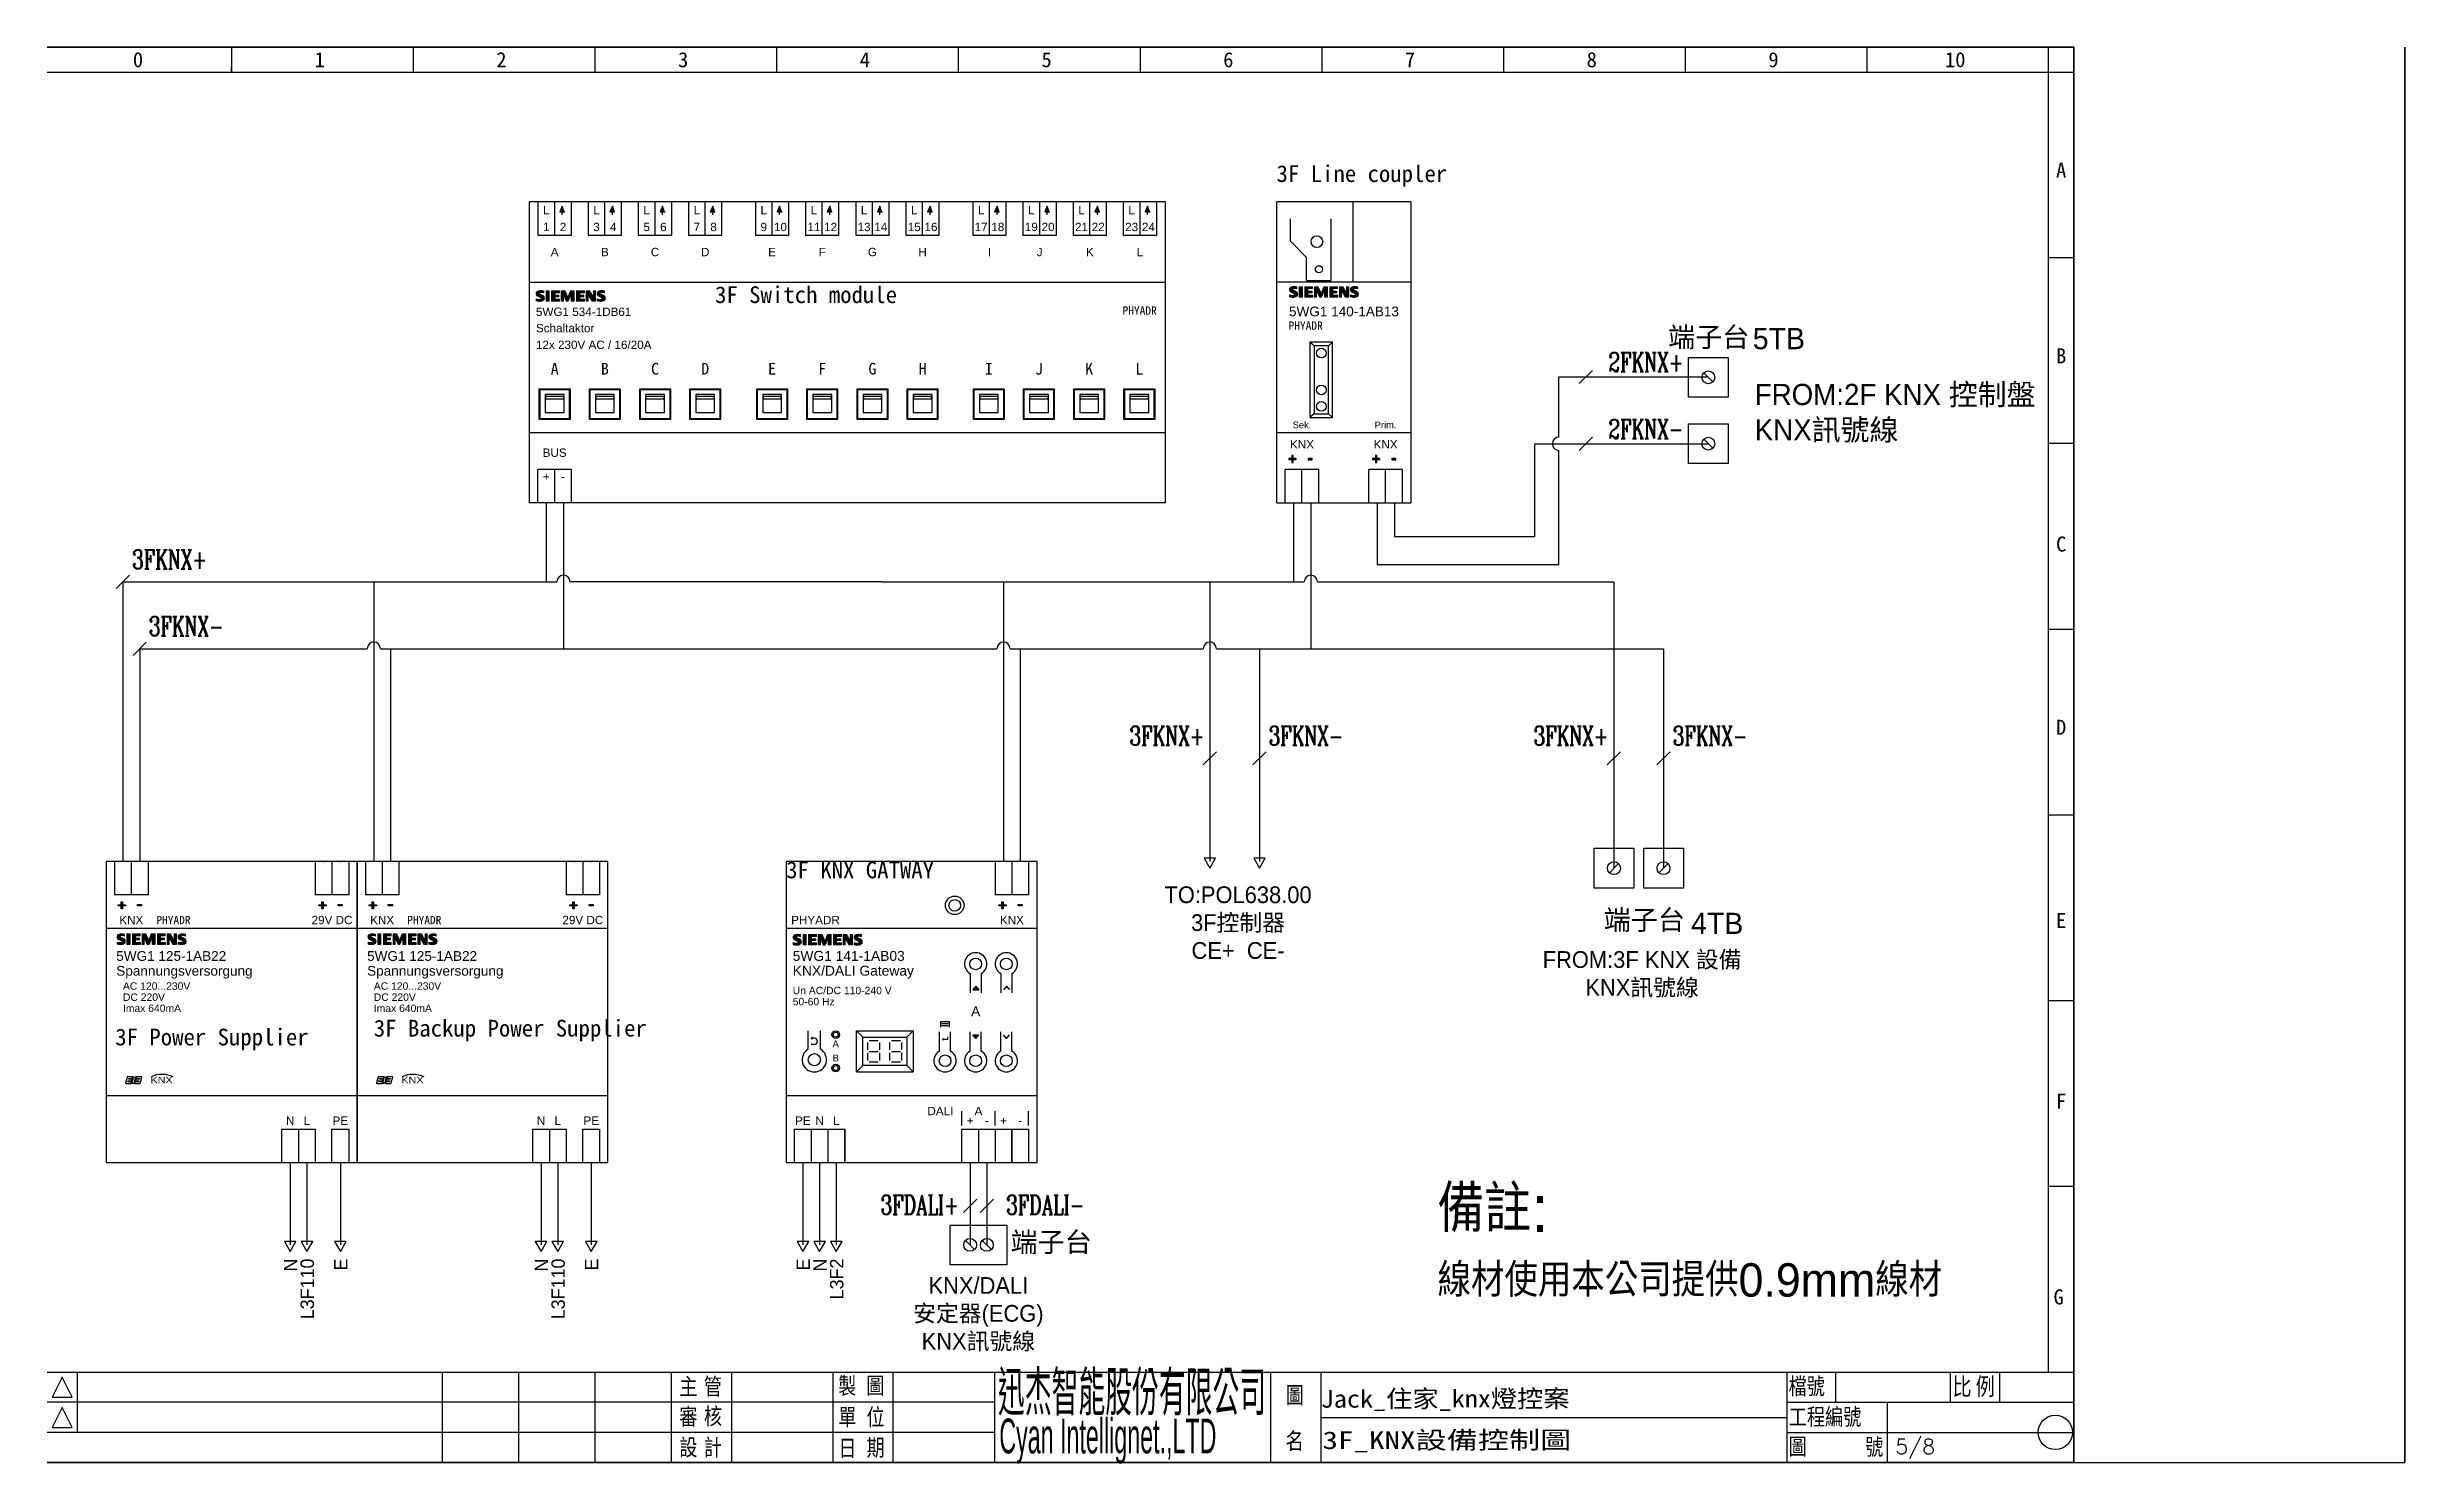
# Model space of a CAD drawing. Header units: millimetres. Extents: x 21506 to 58194, y 6783 to 13041.
# Drawn here: x 40160 to 44823, y 6784 to 9587 of the extents above; entities that cross this region are included whole.
import ezdxf
from ezdxf.enums import TextEntityAlignment as Align

# ---------------------------------------------------------------- set-up
doc = ezdxf.new("R2010")
doc.units = ezdxf.units.MM
doc.linetypes.add('DASH1', pattern=[1.5, 1, -0.5])
for name, color, linetype in [('075KW40IMRV50U03AFO80B4B5', 7, 'Continuous'), ('5', 5, 'Continuous'), ('90000_FRAME', 7, 'Continuous'), ('AHU新增', 7, 'Continuous'), ('DIM', 2, 'Continuous'), ('TEXT', 11, 'Continuous')]:
    doc.layers.add(name, color=color, linetype=linetype)
doc.layers.add('Rahmen', color=7, linetype='Continuous', plot=False)
doc.styles.add('ARIAL', font='arial.ttf')
doc.styles.add('chineset', font='ds1.shx', dxfattribs={"bigfont": 'chineset.shx'})
doc.styles.add('LMP', font='COMPLEX', dxfattribs={"bigfont": 'LFP'})
doc.styles.add('SANSSERIF', font='')
doc.styles.get("Standard").update_dxf_attribs({"font": ''})
doc.styles.add('T2', font='simplex', dxfattribs={"bigfont": 'stsl'})
doc.styles.get('SANSSERIF').set_extended_font_data('SansSerif')
doc.styles.get('Standard').set_extended_font_data('MingLiU')

msp = doc.modelspace()

# ---------------------------------------------------------------- texts
at = {"color": 7}
for s, oblique, p in [('0', 360, (40339.396, 9546.904)), ('1', 0, (40698.829, 9546.904)), ('2', 0, (41058.262, 9546.904)), ('3', 360, (41417.695, 9546.904)), ('4', 360, (41777.128, 9546.904))]:
    msp.add_text(s, height=29.787, rotation=0.000118, dxfattribs=dict(at, oblique=oblique)).set_placement(p, align=Align.CENTER)
at = {"color": 7, "width": 1}
for s, height, oblique, p in [('5', 29.787, 360, (42136.561, 9546.904)), ('6', 29.787, 360, (42495.994, 9546.904)), ('7', 29.787, 0, (42855.427, 9546.904)), ('8', 29.787, 0, (43214.86, 9546.904)), ('9', 29.787, 0, (43574.293, 9546.904)), ('10', 29.7873, 0, (43933.726, 9546.904))]:
    msp.add_text(s, height=height, rotation=0.000118, dxfattribs=dict(at, oblique=oblique)).set_placement(p, align=Align.CENTER)
for s, oblique, p in [('A', 0, (44143.282, 9343.358)), ('B', 0, (44143.282, 8975.981)), ('C', 360, (44143.282, 8603.64)), ('D', 360, (44143.282, 8241.229)), ('E', 360, (44143.283, 7858.959))]:
    msp.add_text(s, height=29.787, rotation=0.000118, dxfattribs=dict(at, oblique=oblique)).set_placement(p, align=Align.MIDDLE)
at = {"style": 'ARIAL'}
for s, height, p in [('1', 16.54, (41146.994, 9230.954)), ('L', 16.54, (41146.994, 9264.034)), ('2', 16.54, (41180.074, 9230.954)), ('3', 16.54, (41246.232, 9230.954)), ('L', 16.54, (41246.232, 9264.034)), ('4', 16.54, (41279.312, 9230.954)), ('5', 16.54, (41345.471, 9230.954)), ('L', 16.54, (41345.471, 9264.034)), ('6', 16.54, (41378.55, 9230.954)), ('7', 16.54, (41444.709, 9230.954)), ('L', 16.54, (41444.709, 9264.034)), ('8', 16.54, (41477.788, 9230.954)), ('9', 16.54, (41577.026, 9230.954)), ('L', 16.54, (41577.026, 9264.034)), ('10', 16.5397, (41610.106, 9230.954)), ('11', 16.5397, (41676.264, 9230.954)), ('L', 16.54, (41676.264, 9264.034)), ('12', 16.5397, (41709.344, 9230.954)), ('13', 16.5397, (41775.502, 9230.954)), ('L', 16.54, (41775.502, 9264.034)), ('14', 16.5397, (41808.582, 9230.954)), ('15', 16.5397, (41874.74, 9230.954)), ('L', 16.54, (41874.74, 9264.034)), ('16', 16.5397, (41907.82, 9230.954)), ('17', 16.5397, (42007.058, 9230.954)), ('L', 16.54, (42007.058, 9264.034)), ('18', 16.5397, (42040.137, 9230.954)), ('19', 16.5397, (42106.296, 9230.954)), ('L', 16.54, (42106.296, 9264.034)), ('20', 16.5397, (42139.375, 9230.954)), ('21', 16.5397, (42205.534, 9230.954)), ('L', 16.54, (42205.534, 9264.034)), ('22', 16.5397, (42238.614, 9230.954)), ('23', 16.5397, (42304.772, 9230.954)), ('L', 16.54, (42304.772, 9264.034)), ('24', 16.5397, (42337.852, 9230.954)), ('A', 16.54, (41163.534, 9181.335)), ('B', 16.54, (41262.772, 9181.335)), ('C', 16.54, (41362.01, 9181.335)), ('D', 16.54, (41461.248, 9181.335)), ('E', 16.54, (41593.566, 9181.335)), ('F', 16.54, (41692.804, 9181.335)), ('G', 16.54, (41792.042, 9181.335)), ('H', 16.54, (41891.28, 9181.335)), ('I', 16.54, (42023.598, 9181.335)), ('J', 16.54, (42122.836, 9181.335)), ('K', 16.54, (42222.074, 9181.335)), ('L', 16.54, (42321.312, 9181.335)), ('KNX', 16.5397, (40326.128, 7859.872)), ('29V DC', 16.5397, (40723.08, 7859.872)), ('KNX', 16.5397, (40822.318, 7859.872)), ('29V DC', 16.5397, (41219.271, 7859.872)), ('N', 16.54, (40640.382, 7462.92)), ('L', 16.54, (40673.461, 7462.92)), ('PE', 16.5397, (40739.62, 7462.92)), ('N', 16.54, (41136.572, 7462.92)), ('L', 16.54, (41169.652, 7462.92)), ('PE', 16.5397, (41235.81, 7462.92))]:
    msp.add_text(s, height=height, dxfattribs=at).set_placement(p, align=Align.MIDDLE_CENTER)
for s, height, p in [('5WG1 534-1DB61', 16.53969, (41126.418, 9054.854)), ('5WG1 140-1AB13', 19.18604, (42615.975, 9054.192)), ('Schaltaktor', 16.53969, (41126.418, 9022.554)), ('12x 230V AC / 16/20A', 16.53969, (41126.418, 8989.475)), ('5WG1 125-1AB22', 19.18604, (40296.356, 7779.113)), ('5WG1 125-1AB22', 19.18604, (40792.547, 7779.113)), ('Spannungsversorgung', 19.18604, (40296.356, 7749.798)), ('Spannungsversorgung', 19.18604, (40792.547, 7749.798)), ('AC 120...230V ', 14.65755, (40309.588, 7721.909)), ('DC 220V', 14.6575, (40309.588, 7699.922)), ('AC 120...230V ', 14.65755, (40805.779, 7721.909)), ('DC 220V', 14.6575, (40805.779, 7699.922)), ('Imax 640mA', 14.6575, (40309.588, 7677.936)), ('Imax 640mA', 14.6575, (40805.779, 7677.936))]:
    msp.add_text(s, height=height, dxfattribs=at).set_placement(p)
for s, p in [('A', (41163.534, 8950.441)), ('B', (41262.772, 8950.441)), ('C', (41362.01, 8950.441)), ('D', (41461.248, 8950.441)), ('E', (41593.566, 8950.441)), ('F', (41692.804, 8950.441)), ('G', (41792.042, 8950.441)), ('H', (41891.28, 8950.441)), ('I', (42022.219, 8950.441)), ('J', (42121.457, 8950.441)), ('K', (42220.696, 8950.441)), ('L', (42319.934, 8950.441))]:
    msp.add_text(s, height=23.156).set_placement(p, align=Align.MIDDLE_CENTER)
at = {"color": 7, "style": 'ARIAL'}
for s, height, p in [('Sek.', 13.2317, (42641.684, 8839.368)), ('Prim.', 13.2317, (42807.081, 8839.368)), ('BUS', 16.5397, (41163.534, 8784.383)), ('KNX', 16.5397, (42641.684, 8800.922)), ('KNX', 16.5397, (42807.081, 8800.922)), ('+', 16.54, (41146.994, 8737.04)), ('-', 16.54, (41180.074, 8737.04)), ('KNX', 16.5397, (42067.947, 7859.872)), ('PE', 16.5397, (41654.455, 7462.92)), ('N', 16.54, (41687.535, 7462.92)), ('L', 16.54, (41720.614, 7462.92)), ('DALI', 16.5397, (41926.397, 7482.013)), ('+', 16.54, (41985.249, 7462.92)), ('A', 16.54, (42001.789, 7482.013)), ('-', 16.54, (42018.328, 7462.92)), ('+', 16.54, (42051.408, 7462.92)), ('-', 16.54, (42084.487, 7462.92))]:
    msp.add_text(s, height=height, dxfattribs=at).set_placement(p, align=Align.MIDDLE_CENTER)
for s, height, p in [('5WG1 141-1AB03', 19.5434, (41634.383, 7779.113)), ('KNX/DALI Gateway', 19.5434, (41634.383, 7749.798)), ('50-60 Hz', 14.6575, (41634.383, 7691.168)), ('Un AC/DC 110-240 V ', 14.65755, (41634.383, 7713.154))]:
    msp.add_text(s, height=height, dxfattribs=at).set_placement(p)
for s, height, p in [('A', 19.543, (41996.3, 7669.457)), ('A', 13.68, (41719.419, 7607.926)), ('B', 13.68, (41719.419, 7580.124))]:
    msp.add_text(s, height=height, dxfattribs=at).set_placement(p, align=Align.CENTER)
at = {"style": 'SANSSERIF', "width": 1.2}
for p in [(40364.117, 7543.459), (40860.308, 7543.459)]:
    msp.add_text('KNX   ', height=12.6792, dxfattribs=at).set_placement(p, align=Align.MIDDLE_LEFT)
at = {"color": 7, "width": 1}
for s, p in [('F', (44143.283, 7501.511)), ('G', (44138.318, 7114.277))]:
    msp.add_text(s, height=29.787, rotation=0.000118, dxfattribs=at).set_placement(p, align=Align.MIDDLE)
at = {"color": 7, "style": 'T2'}
for s, height, p in [('主', 37.731, (41410.122, 6916.869)), ('管', 37.731, (41458.567, 6916.869)), ('製', 37.731, (41724.497, 6918.437)), ('圖', 37.731, (41779.759, 6918.805)), ('審', 37.731, (41410.131, 6857.387)), ('核', 37.731, (41458.717, 6858.155)), ('單', 37.731, (41724.576, 6856.491)), ('位', 37.731, (41780.163, 6856.491)), ('計', 37.731, (41458.333, 6796.579)), ('日', 37.731, (41724.585, 6795.014)), ('期', 37.731, (41780.336, 6796.156)), ('5/8', 29.4737, (43815.41, 6803.492))]:
    msp.add_text(s, height=height, rotation=0.000118, dxfattribs=at).set_placement(p)
at = {"color": 7, "style": 'T2', "width": 1}
for s, height, p in [('檔號', 37.7305, (43604.166, 6917.5)), ('比', 39.716, (43928.33, 6915.842)), ('例', 39.716, (43974.298, 6915.842)), ('工程編號', 37.7305, (43604.513, 6856.916)), ('名', 37.731, (42609.227, 6809.112)), ('圖', 37.731, (43604.314, 6798.293))]:
    msp.add_text(s, height=height, rotation=0.000118, dxfattribs=at).set_placement(p)
at = {"color": 7, "style": 'T2', "oblique": 360, "width": 1}
for s, p in [('圖', (42609.611, 6899.983)), ('號', (43755.659, 6797.524))]:
    msp.add_text(s, height=37.731, rotation=0.000118, dxfattribs=at).set_placement(p)
at = {"color": 7}
for s, width, p, p2 in [('Jack_住家_knx燈控案', 1.000741, (42678.742, 6895.164), (43170.959, 6895.914)), ('3F_KNX設備控制圖', 1.18838, (42682.106, 6813.297), (43174.323, 6814.047))]:
    msp.add_text(s, height=34.78567, rotation=0.08732, dxfattribs=dict(at, width=width)).set_placement(p, p2, align=Align.FIT)
at = {"color": 7, "style": 'T2', "oblique": 360}
msp.add_text('設', height=37.731, rotation=0.000118, dxfattribs=at).set_placement((41410.131, 6796.579))
at = {"char_height": 33.07937, "attachment_point": 1}
for s, insert, width in [('{\\C6;3F Line coupler}', (42591.352, 9352.929), 463.92311), ('{\\C6;3F Switch module}', (41480.729, 9113.438), 463.92311), ('{\\C6;3F KNX GATWAY}', (41621.376, 7975.504), 283.65788), ('{\\C6;3F Backup Power Supplier}', (40805.778, 7662.428), 583.80927), ('{\\C6;3F Power Supplier}', (40294.346, 7644.949), 437.07124)]:
    msp.add_mtext(s, dxfattribs=dict(at, insert=insert, width=width))
at = {"color": 7, "char_height": 39.29829, "width": 302.30307, "attachment_point": 5}
for insert in [(43446.141, 9010.974), (43318.818, 7858.023), (42145.565, 7220.643)]:
    msp.add_mtext('{\\fMicrosoft JhengHei|b0|i0|c136|p34;端子台}', dxfattribs=dict(at, insert=insert))
at = {"color": 2}
for s, insert, char_height, width, attachment_point in [('{\\fPMingLiU|b0|i0|c136|p18;\\C0;FROM:2F KNX 控制盤\\PKNX訊號線}', (43537.11, 8862.302), 41.91818, 524.13888, 4), ('{\\fPMingLiU|b0|i0|c136|p18;\\C0;TO:POL638.00\\P3F控制器\\PCE+  CE-}', (42515.193, 7854.531), 33.07937, 481.51102, 5), ('{\\fPMingLiU|b0|i0|c136|p18;\\C0;FROM:3F KNX 設備\\PKNX訊號線}', (43314.381, 7752.322), 33.07937, 481.51102, 5), ('{\\fPMingLiU|b0|i0|c136|p18;\\C0;KNX/DALI\\P安定器(ECG)\\PKNX訊號線}', (42001.598, 7079.99), 33.07937, 481.51102, 5)]:
    msp.add_mtext(s, dxfattribs=dict(at, insert=insert, char_height=char_height, width=width, attachment_point=attachment_point))
at = {"color": 3, "insert": (42909.73, 7224.56), "char_height": 92.62224, "width": 1208.72946, "attachment_point": 4}
msp.add_mtext('{\\Fds1.shx,chineset.shx|c136;備註:\\P\\H0.7143x;線材使用本公司提供0.9mm線材}', dxfattribs=at)
at = {"flags": 1}
for tag in ['AN', 'ID']:
    msp.add_attdef(tag, text='', height=0.662, dxfattribs=at).set_placement((41146.994, 9280.377), align=Align.BOTTOM_LEFT)
msp.add_attdef('PHYADR', text='PhyAdr', height=16.5397).set_placement((42354.391, 9065.557), align=Align.MIDDLE_RIGHT)
for p in [(40375.747, 7859.872), (40871.937, 7859.872)]:
    msp.add_attdef('PHYADR', text='PhyAdr', height=16.5397).set_placement(p, align=Align.MIDDLE_LEFT)
at = {"style": 'ARIAL'}
msp.add_attdef('PHYADR', text='PhyAdr', height=16.5397, dxfattribs=at).set_placement((41631.3, 7859.872), align=Align.MIDDLE_LEFT)
at = {"layer": '5', "color": 0, "style": 'LMP', "width": 0.7}
for s, p in [('2FKNX+', (43396.161, 8963.788)), ('2FKNX-', (43396.161, 8831.471)), ('3FDALI+', (41963.069, 7296.412)), ('3FDALI-', (42211.589, 7296.412))]:
    msp.add_text(s, height=37.666, rotation=0.000006, dxfattribs=at).set_placement(p, align=Align.MIDDLE_RIGHT)
for s, p in [('3FKNX+', (40327.822, 8573.473)), ('3FKNX-', (40360.901, 8441.155)), ('3FKNX+', (42300.708, 8224.289)), ('3FKNX-', (42575.868, 8224.289)), ('3FKNX+', (43099.897, 8224.289)), ('3FKNX-', (43375.057, 8224.289))]:
    msp.add_text(s, height=37.666, rotation=0.000006, dxfattribs=at).set_placement(p, align=Align.MIDDLE_LEFT)
at = {"layer": 'Rahmen'}
msp.add_attdef('PHYADR', text='PhyAdr', height=16.5397, dxfattribs=at).set_placement((42615.22, 9035.786), align=Align.MIDDLE_LEFT)
at = {"layer": 'TEXT', "color": 1, "style": 'chineset'}
for s, p in [('5TB', (43533.308, 9010.128)), ('4TB', (43411.244, 7853.121))]:
    msp.add_text(s, height=42.1431, dxfattribs=at).set_placement(p, align=Align.MIDDLE_LEFT)
at = {"layer": 'TEXT', "color": 0, "style": 'chineset'}
for s, height, p in [('N', 26.463, (40641.087, 7190.107)), ('L3F110', 26.4635, (40674.167, 7190.107)), ('E', 26.463, (40740.325, 7190.107)), ('N', 26.463, (41137.278, 7190.107)), ('L3F110', 26.4635, (41170.357, 7190.107)), ('E', 26.463, (41236.516, 7190.107)), ('E', 26.463, (41655.161, 7190.107)), ('N', 26.463, (41688.24, 7190.107)), ('L3F2', 26.4635, (41721.319, 7190.107))]:
    msp.add_text(s, height=height, rotation=90, dxfattribs=at).set_placement(p, align=Align.MIDDLE_RIGHT)
at = {"layer": 'TEXT', "color": 7, "style": 'chineset'}
for s, height, width, p in [('迅杰智能股份有限公司', 88.4212, 0.6, (42040.246, 6879.672)), ('Cyan Intellignet.,LTD', 68.77201, 0.5, (42043.023, 6804.786))]:
    msp.add_text(s, height=height, rotation=0.000118, dxfattribs=dict(at, width=width)).set_placement(p)

# ---------------------------------------------------------------- blocks, each defined once
blk = doc.blocks.new('Siemens-Logo')
h = blk.add_hatch(color=113)
h.dxf.hatch_style = 1
h.paths.add_polyline_path([(1.95, 1.66, 0.03624), (1.36, 1.95, -0.049474), (1.04, 2.09, -0.066567), (0.92, 2.19, -0.316832), (0.88, 2.42, -0.205242), (1.05, 2.54, -0.084425), (1.54, 2.57, -0.055427), (2.2, 2.42), (2.2, 3.04, 0.037682), (1.3, 3.15, 0.150366), (0.41, 2.94, 0.029244), (0.31, 2.87), (0.13, 2.69, 0.103665), (0, 2.42, 0.138785), (0, 1.95, 0.135749), (0.22, 1.57, 0.067252), (0.53, 1.35, 0.018513), (1, 1.13, -0.008982), (1.38, 0.96, -0.618592), (1.44, 0.57, -0.078609), (1.22, 0.5, -0.146008), (0, 0.63), (0, 0, 0.124503), (1.54, -0.09, 0.129248), (2.16, 0.24, 0.077088), (2.33, 0.47, 0.217145), (2.33, 1.24, 0.147333)])
h = blk.add_hatch(color=113)
h.dxf.hatch_style = 1
h.paths.add_polyline_path([(3.86, 3.07), (2.92, 3.07), (2.92, -0.06), (3.86, -0.06)])
h = blk.add_hatch(color=113)
h.dxf.hatch_style = 1
h.paths.add_polyline_path([(4.58, -0.06), (6.93, -0.06), (6.93, 0.53), (5.49, 0.53), (5.49, 1.27), (6.71, 1.27), (6.71, 1.79), (5.49, 1.79), (5.49, 2.49), (6.9, 2.49), (6.9, 3.07), (4.58, 3.07)])
h = blk.add_hatch(color=113)
h.dxf.hatch_style = 1
h.paths.add_polyline_path([(8.09, 1.95), (8.97, -0.09), (9.54, -0.09), (10.42, 1.98), (10.42, -0.06), (11.33, -0.06), (11.33, 3.07), (10.2, 3.07), (9.41, 1.16), (8.6, 3.07), (7.47, 3.07), (7.47, -0.06), (8.09, -0.06)])
h = blk.add_hatch(color=113)
h.dxf.hatch_style = 1
h.paths.add_polyline_path([(12.96, 2.49), (14.37, 2.49), (14.37, 3.07), (12.05, 3.07), (12.05, -0.06), (14.4, -0.06), (14.4, 0.53), (12.96, 0.53), (12.96, 1.27), (14.18, 1.27), (14.18, 1.79), (12.96, 1.79)])
h = blk.add_hatch(color=113)
h.dxf.hatch_style = 1
h.paths.add_polyline_path([(15.54, 1.95), (16.67, -0.06), (17.68, -0.06), (17.68, 3.07), (17.05, 3.07), (17.05, 1.13), (15.94, 3.07), (14.92, 3.07), (14.92, -0.06), (15.54, -0.06)])
h = blk.add_hatch(color=113)
h.dxf.hatch_style = 1
h.paths.add_polyline_path([(19.09, 2.42, -0.205242), (19.26, 2.54, -0.084425), (19.75, 2.57, -0.055427), (20.41, 2.42), (20.41, 3.04, 0.037682), (19.51, 3.15, 0.150366), (18.62, 2.94, 0.088866), (18.34, 2.7, 0.106595), (18.21, 2.42, 0.138787), (18.21, 1.95, 0.135749), (18.43, 1.57, 0.067252), (18.74, 1.35, 0.018513), (19.22, 1.13, -0.008982), (19.59, 0.96, -0.618592), (19.65, 0.57, -0.078609), (19.43, 0.5, -0.146008), (18.21, 0.63), (18.21, 0, 0.124503), (19.75, -0.09, 0.129248), (20.38, 0.24, 0.077088), (20.54, 0.47, 0.217145), (20.54, 1.24, 0.147333), (20.16, 1.66, 0.03624), (19.57, 1.95, -0.049474), (19.25, 2.09, -0.066567), (19.13, 2.19, -0.316832)])
at = {"layer": '90000_FRAME', "color": 113, "linetype": 'Continuous', "lineweight": 13}
for p, q in [((0, 0), (0, 0.63)), ((0.13, 2.69), (0.31, 2.87)), ((2.2, 2.42), (2.2, 3.04)), ((2.92, 3.07), (2.92, -0.06)), ((2.92, 3.07), (3.86, 3.07)), ((3.86, 3.07), (3.86, -0.06)), ((4.58, 3.07), (4.58, -0.06)), ((6.9, 3.07), (4.58, 3.07)), ((6.9, 2.49), (5.49, 2.49)), ((5.49, 2.49), (5.49, 1.79)), ((6.71, 1.79), (5.49, 1.79)), ((6.71, 1.27), (5.49, 1.27)), ((5.49, 1.27), (5.49, 0.53)), ((6.93, 0.53), (5.49, 0.53)), ((6.71, 1.79), (6.71, 1.27)), ((6.9, 3.07), (6.9, 2.49)), ((6.93, 0.53), (6.93, -0.06)), ((7.47, -0.06), (7.47, 3.07)), ((8.6, 3.07), (7.47, 3.07)), ((8.97, -0.09), (8.09, 1.95)), ((8.09, -0.06), (8.09, 1.95)), ((8.6, 3.07), (9.41, 1.16)), ((10.2, 3.07), (9.41, 1.16)), ((10.42, 1.98), (9.54, -0.09)), ((11.33, 3.07), (10.2, 3.07)), ((10.42, 1.98), (10.42, -0.06)), ((11.33, 3.07), (11.33, -0.06)), ((12.05, 3.07), (12.05, -0.06)), ((14.37, 3.07), (12.05, 3.07)), ((14.37, 2.49), (12.96, 2.49)), ((12.96, 2.49), (12.96, 1.79)), ((14.18, 1.79), (12.96, 1.79)), ((14.18, 1.27), (12.96, 1.27)), ((12.96, 1.27), (12.96, 0.53)), ((14.4, 0.53), (12.96, 0.53)), ((14.18, 1.79), (14.18, 1.27)), ((14.37, 3.07), (14.37, 2.49)), ((14.4, 0.53), (14.4, -0.06)), ((14.92, -0.06), (14.92, 3.07)), ((15.94, 3.07), (14.92, 3.07)), ((16.67, -0.06), (15.54, 1.95)), ((15.54, -0.06), (15.54, 1.95)), ((15.94, 3.07), (17.05, 1.13)), ((17.68, 3.07), (17.05, 3.07)), ((17.05, 3.07), (17.05, 1.13)), ((17.68, 3.07), (17.68, -0.06)), ((18.21, 0), (18.21, 0.63)), ((20.41, 2.42), (20.41, 3.04)), ((2.92, -0.06), (3.86, -0.06)), ((4.58, -0.06), (6.93, -0.06)), ((7.47, -0.06), (8.09, -0.06)), ((8.97, -0.09), (9.54, -0.09)), ((11.33, -0.06), (10.42, -0.06)), ((12.05, -0.06), (14.4, -0.06)), ((14.92, -0.06), (15.54, -0.06)), ((17.68, -0.06), (16.67, -0.06))]:
    blk.add_line(p, q, dxfattribs=at)
for centre, radius, start, end in [((0.83, 2.18), 0.864, 164.19749, 195.80251), ((0.72, 2.25), 0.739, 142.81392, 167.15229), ((0.79, 2.15), 0.817, 194.79522, 225.71766), ((0.82, 2.61), 2.15, 247.53002, 280.75795), ((0.94, 3), 3.14, 252.59392, 280.98166), ((0.95, 2.05), 1.04, 121.21409, 141.52548), ((1.19, 2.62), 1.43, 227.31193, 242.70403), ((1.2, 1.59), 1.56, 86.2218, 120.42726), ((3.73, 7.59), 7.02, 242.86201, 247.1042), ((1.06, 2.33), 0.2, 154.44004, 221.82017), ((1.11, 2.28), 0.271, 102.82878, 149.22596), ((1.33, 2.58), 0.572, 222.77604, 239.03624), ((-3.39, -9.43), 11.44, 65.34147, 67.39978), ((1.92, 3.64), 1.78, 240.0482, 251.37797), ((1.39, 1.13), 1.45, 84.04001, 103.34277), ((1.13, 1.23), 0.734, 277.71, 295.68849), ((1.02, -2.83), 5.98, 78.68271, 87.31476), ((-0.33, -2.25), 4.53, 59.90203, 68.20365), ((1.31, 0.75), 0.225, 305.50322, 72.46529), ((1.16, -0.47), 3.06, 70.26259, 82.95242), ((1.24, 1.27), 1.39, 282.40584, 311.86444), ((1.44, 0.81), 0.993, 25.95629, 59.48348), ((1.49, 0.89), 0.946, 315.89045, 333.52293), ((1.49, 0.86), 0.928, 335.3868, 24.39151), ((19.04, 2.18), 0.864, 164.19749, 195.80251), ((18.93, 2.25), 0.739, 142.81392, 167.15229), ((19, 2.15), 0.817, 194.79522, 225.71766), ((19.03, 2.61), 2.15, 247.53002, 280.75795), ((19.15, 3), 3.14, 252.59392, 280.98166), ((19.16, 2.05), 1.04, 121.21409, 141.52548), ((19.4, 2.62), 1.43, 227.31193, 242.70403), ((19.41, 1.59), 1.56, 86.2218, 120.42726), ((21.94, 7.59), 7.02, 242.86201, 247.1042), ((19.27, 2.33), 0.2, 154.44004, 221.82017), ((19.32, 2.28), 0.271, 102.82878, 149.22596), ((19.54, 2.58), 0.572, 222.77604, 239.03624), ((14.82, -9.43), 11.44, 65.34147, 67.39978), ((20.14, 3.64), 1.78, 240.0482, 251.37797), ((19.6, 1.13), 1.45, 84.04001, 103.34277), ((19.34, 1.23), 0.734, 277.71, 295.68849), ((19.23, -2.83), 5.98, 78.68271, 87.31476), ((17.89, -2.25), 4.53, 59.90203, 68.20365), ((19.52, 0.75), 0.225, 305.50322, 72.46529), ((19.37, -0.47), 3.06, 70.26259, 82.95242), ((19.45, 1.27), 1.39, 282.40584, 311.86444), ((19.65, 0.81), 0.993, 25.95629, 59.48348), ((19.7, 0.89), 0.946, 315.89045, 333.52293), ((19.7, 0.86), 0.928, 335.3868, 24.39151)]:
    blk.add_arc(centre, radius, start, end, dxfattribs=at)

# ---------------------------------------------------------------- hatches: boundary and pattern name
h = msp.add_hatch(color=256)
h.dxf.hatch_style = 1
h.paths.add_polyline_path([(41178.42, 9272.303), (41173.458, 9260.726), (41183.382, 9260.726)])
h = msp.add_hatch(color=256)
h.dxf.hatch_style = 1
h.paths.add_polyline_path([(41277.658, 9272.303), (41272.696, 9260.726), (41282.62, 9260.726)])
h = msp.add_hatch(color=256)
h.dxf.hatch_style = 1
h.paths.add_polyline_path([(41376.896, 9272.303), (41371.934, 9260.726), (41381.858, 9260.726)])
h = msp.add_hatch(color=256)
h.dxf.hatch_style = 1
h.paths.add_polyline_path([(41476.134, 9272.303), (41471.172, 9260.726), (41481.096, 9260.726)])
h = msp.add_hatch(color=256)
h.dxf.hatch_style = 1
h.paths.add_polyline_path([(41608.452, 9272.303), (41603.49, 9260.726), (41613.413, 9260.726)])
h = msp.add_hatch(color=256)
h.dxf.hatch_style = 1
h.paths.add_polyline_path([(41707.69, 9272.303), (41702.728, 9260.726), (41712.652, 9260.726)])
h = msp.add_hatch(color=256)
h.dxf.hatch_style = 1
h.paths.add_polyline_path([(41806.928, 9272.303), (41801.966, 9260.726), (41811.89, 9260.726)])
h = msp.add_hatch(color=256)
h.dxf.hatch_style = 1
h.paths.add_polyline_path([(41906.166, 9272.303), (41901.204, 9260.726), (41911.128, 9260.726)])
h = msp.add_hatch(color=256)
h.dxf.hatch_style = 1
h.paths.add_polyline_path([(42038.483, 9272.303), (42033.521, 9260.726), (42043.445, 9260.726)])
h = msp.add_hatch(color=256)
h.dxf.hatch_style = 1
h.paths.add_polyline_path([(42137.721, 9272.303), (42132.76, 9260.726), (42142.683, 9260.726)])
h = msp.add_hatch(color=256)
h.dxf.hatch_style = 1
h.paths.add_polyline_path([(42236.96, 9272.303), (42231.998, 9260.726), (42241.922, 9260.726)])
h = msp.add_hatch(color=256)
h.dxf.hatch_style = 1
h.paths.add_polyline_path([(42336.198, 9272.303), (42331.236, 9260.726), (42341.16, 9260.726)])
for color, points in [(250, [(42615.885, 8770.653), (42621.821, 8770.653), (42621.821, 8764.83), (42624.302, 8764.83), (42624.302, 8770.653), (42630.196, 8770.653), (42630.196, 8773.134), (42624.302, 8773.134), (42624.302, 8778.957), (42621.821, 8778.957), (42621.821, 8773.134), (42615.885, 8773.134)]), (250, [(42653.86, 8772.796), (42653.86, 8770.12), (42661.928, 8770.12), (42661.928, 8772.796)]), (250, [(42781.282, 8770.653), (42787.218, 8770.653), (42787.218, 8764.83), (42789.699, 8764.83), (42789.699, 8770.653), (42795.593, 8770.653), (42795.593, 8773.134), (42789.699, 8773.134), (42789.699, 8778.957), (42787.218, 8778.957), (42787.218, 8773.134), (42781.282, 8773.134)]), (250, [(42819.256, 8772.796), (42819.256, 8770.12), (42827.325, 8770.12), (42827.325, 8772.796)]), (256, [(40300.329, 7890.142), (40306.265, 7890.142), (40306.265, 7895.965), (40308.746, 7895.965), (40308.746, 7890.142), (40314.64, 7890.142), (40314.64, 7887.661), (40308.746, 7887.661), (40308.746, 7881.838), (40306.265, 7881.838), (40306.265, 7887.661), (40300.329, 7887.661)]), (256, [(40338.304, 7887.998), (40338.304, 7890.675), (40346.372, 7890.675), (40346.372, 7887.998)]), (256, [(40697.282, 7890.142), (40703.217, 7890.142), (40703.217, 7895.965), (40705.699, 7895.965), (40705.699, 7890.142), (40711.592, 7890.142), (40711.592, 7887.661), (40705.699, 7887.661), (40705.699, 7881.838), (40703.217, 7881.838), (40703.217, 7887.661), (40697.282, 7887.661)]), (256, [(40735.256, 7887.998), (40735.256, 7890.675), (40743.324, 7890.675), (40743.324, 7887.998)]), (256, [(40796.52, 7890.142), (40802.456, 7890.142), (40802.456, 7895.965), (40804.937, 7895.965), (40804.937, 7890.142), (40810.83, 7890.142), (40810.83, 7887.661), (40804.937, 7887.661), (40804.937, 7881.838), (40802.456, 7881.838), (40802.456, 7887.661), (40796.52, 7887.661)]), (256, [(40834.494, 7887.998), (40834.494, 7890.675), (40842.563, 7890.675), (40842.563, 7887.998)]), (256, [(41193.472, 7890.142), (41199.408, 7890.142), (41199.408, 7895.965), (41201.889, 7895.965), (41201.889, 7890.142), (41207.783, 7890.142), (41207.783, 7887.661), (41201.889, 7887.661), (41201.889, 7881.838), (41199.408, 7881.838), (41199.408, 7887.661), (41193.472, 7887.661)]), (256, [(41231.447, 7887.998), (41231.447, 7890.675), (41239.515, 7890.675), (41239.515, 7887.998)]), (256, [(42042.149, 7890.142), (42048.085, 7890.142), (42048.085, 7895.965), (42050.566, 7895.965), (42050.566, 7890.142), (42056.459, 7890.142), (42056.459, 7887.661), (42050.566, 7887.661), (42050.566, 7881.838), (42048.085, 7881.838), (42048.085, 7887.661), (42042.149, 7887.661)]), (256, [(42080.123, 7887.998), (42080.123, 7890.675), (42088.192, 7890.675), (42088.192, 7887.998)])]:
    msp.add_hatch(color=color).paths.add_polyline_path(points)
h = msp.add_hatch(color=256)
h.dxf.hatch_style = 1
h.paths.add_polyline_path([(41990.808, 7721.79), (42002.609, 7721.79), (41996.709, 7729.091)])
h = msp.add_hatch(color=256)
h.dxf.hatch_style = 1
h.paths.add_polyline_path([(41670.899, 7625.851), (41673.007, 7624.184), (41673.007, 7625.851), (41673.007, 7627.518)])
h = msp.add_hatch(color=256)
h.dxf.hatch_style = 1
h.paths.add_polyline_path([(41930.509, 7623.786), (41932.618, 7622.119), (41932.618, 7623.786), (41932.618, 7625.453)])
h = msp.add_hatch(color=256)
h.dxf.hatch_style = 1
h.paths.add_polyline_path([(41990.808, 7632.773), (42002.609, 7632.773), (41996.709, 7625.472)])

# ---------------------------------------------------------------- linework, layer by layer
at = {"color": 7}
for p, q in [((44168.105, 9586.62), (40159.679, 9586.62)), ((40524.129, 9586.62), (40524.129, 9536.975)), ((40883.562, 9586.62), (40883.562, 9536.975)), ((41242.995, 9586.62), (41242.995, 9536.975)), ((41602.428, 9586.62), (41602.428, 9536.975)), ((41961.861, 9586.62), (41961.861, 9536.975)), ((42321.294, 9586.62), (42321.294, 9536.975)), ((42680.727, 9586.62), (42680.727, 9536.975)), ((43040.16, 9586.62), (43040.16, 9536.975)), ((43399.593, 9586.62), (43399.593, 9536.975)), ((43759.027, 9586.62), (43759.027, 9536.975)), ((44118.46, 6965.341), (44118.46, 9586.62)), ((44168.105, 9586.62), (44168.105, 6786.617)), ((44823.076, 9586.621), (44823.077, 6786.617)), ((40159.679, 9536.974), (44168.105, 9536.975)), ((40524.129, 9536.975), (40524.129, 9546.904)), ((44168.105, 9169.599), (44118.46, 9169.599)), ((44168.105, 8802.222), (44118.46, 8802.222)), ((44168.105, 8434.846), (44118.46, 8434.846)), ((44168.105, 8067.47), (44118.46, 8067.47)), ((42117.566, 7975.65), (41621.376, 7975.65)), ((41621.376, 7975.65), (41621.376, 7380.222)), ((42117.566, 7380.368), (42117.566, 7975.796)), ((42117.566, 7843.333), (41621.376, 7843.333)), ((44168.105, 7700.093), (44118.46, 7700.093)), ((41621.376, 7512.539), (42117.566, 7512.539)), ((41621.376, 7380.222), (42117.566, 7380.222)), ((44168.105, 7332.717), (44118.46, 7332.717)), ((40159.679, 6965.34), (44168.105, 6965.341)), ((40219.254, 6965.34), (40219.254, 6846.191)), ((40941.082, 6965.34), (40941.082, 6786.617)), ((41092.113, 6965.34), (41092.113, 6786.617)), ((41243.144, 6965.34), (41243.144, 6786.617)), ((41394.176, 6965.34), (41394.176, 6786.617)), ((41513.087, 6965.34), (41513.087, 6786.617)), ((41713.763, 6965.34), (41713.763, 6786.617)), ((41832.674, 6965.34), (41832.674, 6786.617)), ((42033.351, 6965.34), (42033.351, 6786.617)), ((42579.451, 6965.34), (42579.451, 6786.617)), ((42678.742, 6965.34), (42678.742, 6786.617)), ((43600.564, 6965.341), (43600.564, 6786.617)), ((43697.138, 6965.341), (43697.138, 6905.766)), ((43924.427, 6905.766), (43924.427, 6965.341)), ((44021.001, 6965.341), (44021.001, 6905.766)), ((42033.351, 6905.766), (40159.679, 6905.766)), ((43600.564, 6905.766), (44168.105, 6905.766)), ((43799.146, 6905.766), (43799.146, 6786.617)), ((42033.351, 6846.191), (40159.679, 6846.191)), ((43600.564, 6846.191), (44168.105, 6846.192)), ((40159.679, 6786.617), (44168.105, 6786.617)), ((42033.351, 6786.617), (42060.656, 6786.617))]:
    msp.add_line(p, q, dxfattribs=at)
for p, q in [((40159.679, 9586.62), (44168.105, 9586.62)), ((44168.105, 9586.62), (44168.105, 6786.617)), ((44168.105, 6786.617), (44168.105, 9586.62)), ((44823.077, 6786.617), (44823.077, 9586.621)), ((42370.931, 9280.573), (41113.915, 9280.573)), ((41113.915, 8685.145), (41113.915, 9280.573)), ((41130.455, 9280.573), (41130.455, 9214.415)), ((41163.534, 9214.415), (41163.534, 9280.573)), ((41196.613, 9214.415), (41196.613, 9280.573)), ((41229.693, 9280.573), (41229.693, 9214.415)), ((41262.772, 9214.415), (41262.772, 9280.573)), ((41295.851, 9214.415), (41295.851, 9280.573)), ((41328.931, 9280.573), (41328.931, 9214.415)), ((41362.01, 9214.415), (41362.01, 9280.573)), ((41395.09, 9214.415), (41395.09, 9280.573)), ((41428.169, 9280.573), (41428.169, 9214.415)), ((41461.248, 9214.415), (41461.248, 9280.573)), ((41494.328, 9214.415), (41494.328, 9280.573)), ((41560.486, 9280.573), (41560.486, 9214.415)), ((41593.566, 9214.415), (41593.566, 9280.573)), ((41626.645, 9214.415), (41626.645, 9280.573)), ((41659.725, 9280.573), (41659.725, 9214.415)), ((41692.804, 9214.415), (41692.804, 9280.573)), ((41725.883, 9214.415), (41725.883, 9280.573)), ((41758.963, 9280.573), (41758.963, 9214.415)), ((41792.042, 9214.415), (41792.042, 9280.573)), ((41825.121, 9214.415), (41825.121, 9280.573)), ((41858.201, 9280.573), (41858.201, 9214.415)), ((41891.28, 9214.415), (41891.28, 9280.573)), ((41924.36, 9214.415), (41924.36, 9280.573)), ((41990.518, 9280.573), (41990.518, 9214.415)), ((42023.598, 9214.415), (42023.598, 9280.573)), ((42056.677, 9214.415), (42056.677, 9280.573)), ((42089.756, 9280.573), (42089.756, 9214.415)), ((42122.836, 9214.415), (42122.836, 9280.573)), ((42155.915, 9214.415), (42155.915, 9280.573)), ((42188.995, 9280.573), (42188.995, 9214.415)), ((42222.074, 9214.415), (42222.074, 9280.573)), ((42255.153, 9214.415), (42255.153, 9280.573)), ((42288.233, 9280.573), (42288.233, 9214.415)), ((42321.312, 9214.415), (42321.312, 9280.573)), ((42354.391, 9214.415), (42354.391, 9280.573)), ((42370.931, 9280.573), (42370.931, 8685.145)), ((42592.065, 8685.145), (42592.065, 9280.573)), ((42856.7, 9280.573), (42592.065, 9280.573)), ((42742.024, 9280.573), (42742.024, 9121.792)), ((42856.7, 9280.573), (42856.7, 8685.145)), ((41178.42, 9272.303), (41173.458, 9260.726)), ((41173.458, 9260.726), (41183.382, 9260.726)), ((41181.728, 9262.38), (41178.42, 9272.303)), ((41178.42, 9254.937), (41178.42, 9262.38)), ((41277.658, 9272.303), (41272.696, 9260.726)), ((41272.696, 9260.726), (41282.62, 9260.726)), ((41280.966, 9262.38), (41277.658, 9272.303)), ((41277.658, 9254.937), (41277.658, 9262.38)), ((41376.896, 9272.303), (41371.934, 9260.726)), ((41371.934, 9260.726), (41381.858, 9260.726)), ((41380.204, 9262.38), (41376.896, 9272.303)), ((41376.896, 9254.937), (41376.896, 9262.38)), ((41476.134, 9272.303), (41471.172, 9260.726)), ((41471.172, 9260.726), (41481.096, 9260.726)), ((41479.442, 9262.38), (41476.134, 9272.303)), ((41476.134, 9254.937), (41476.134, 9262.38)), ((41608.452, 9272.303), (41603.49, 9260.726)), ((41603.49, 9260.726), (41613.413, 9260.726)), ((41611.759, 9262.38), (41608.452, 9272.303)), ((41608.452, 9254.937), (41608.452, 9262.38)), ((41707.69, 9272.303), (41702.728, 9260.726)), ((41702.728, 9260.726), (41712.652, 9260.726)), ((41710.998, 9262.38), (41707.69, 9272.303)), ((41707.69, 9254.937), (41707.69, 9262.38)), ((41806.928, 9272.303), (41801.966, 9260.726)), ((41801.966, 9260.726), (41811.89, 9260.726)), ((41810.236, 9262.38), (41806.928, 9272.303)), ((41806.928, 9254.937), (41806.928, 9262.38)), ((41906.166, 9272.303), (41901.204, 9260.726)), ((41901.204, 9260.726), (41911.128, 9260.726)), ((41909.474, 9262.38), (41906.166, 9272.303)), ((41906.166, 9254.937), (41906.166, 9262.38)), ((42038.483, 9272.303), (42033.521, 9260.726)), ((42033.521, 9260.726), (42043.445, 9260.726)), ((42041.791, 9262.38), (42038.483, 9272.303)), ((42038.483, 9254.937), (42038.483, 9262.38)), ((42137.721, 9272.303), (42132.76, 9260.726)), ((42132.76, 9260.726), (42142.683, 9260.726)), ((42141.029, 9262.38), (42137.721, 9272.303)), ((42137.721, 9254.937), (42137.721, 9262.38)), ((42236.96, 9272.303), (42231.998, 9260.726)), ((42231.998, 9260.726), (42241.922, 9260.726)), ((42240.268, 9262.38), (42236.96, 9272.303)), ((42236.96, 9254.937), (42236.96, 9262.38)), ((42336.198, 9272.303), (42331.236, 9260.726)), ((42331.236, 9260.726), (42341.16, 9260.726)), ((42339.506, 9262.38), (42336.198, 9272.303)), ((42336.198, 9254.937), (42336.198, 9262.38)), ((42618.528, 9247.163), (42618.528, 9203.498)), ((42699.389, 9124.769), (42699.389, 9247.163)), ((41130.455, 9214.415), (41196.613, 9214.415)), ((41229.693, 9214.415), (41295.851, 9214.415)), ((41328.931, 9214.415), (41395.09, 9214.415)), ((41428.169, 9214.415), (41494.328, 9214.415)), ((41560.486, 9214.415), (41626.645, 9214.415)), ((41659.725, 9214.415), (41725.883, 9214.415)), ((41758.963, 9214.415), (41825.121, 9214.415)), ((41858.201, 9214.415), (41924.36, 9214.415)), ((41990.518, 9214.415), (42056.677, 9214.415)), ((42089.756, 9214.415), (42155.915, 9214.415)), ((42188.995, 9214.415), (42255.153, 9214.415)), ((42288.233, 9214.415), (42354.391, 9214.415)), ((42618.528, 9203.498), (42650.872, 9170.419)), ((42650.872, 9124.769), (42650.872, 9170.419)), ((41113.915, 9121.792), (42370.931, 9121.792)), ((42856.7, 9121.792), (42592.065, 9121.792)), ((42650.872, 9124.769), (42699.389, 9124.769)), ((42702.027, 9003.037), (42657.48, 9003.037)), ((42657.48, 9003.037), (42657.48, 8854.18)), ((42665.566, 8995.76), (42657.48, 9003.037)), ((42693.941, 8995.76), (42702.027, 9003.037)), ((42702.027, 8854.18), (42702.027, 9003.037)), ((42693.941, 8995.76), (42665.566, 8995.76)), ((42665.566, 8995.76), (42665.566, 8861.458)), ((42693.941, 8861.458), (42693.941, 8995.76)), ((41194.546, 8910.084), (41132.522, 8910.084)), ((41132.522, 8910.084), (41132.522, 8850.541)), ((41133.9, 8908.761), (41132.522, 8910.084)), ((41193.168, 8908.761), (41133.9, 8908.761)), ((41133.9, 8908.761), (41133.9, 8851.865)), ((41193.168, 8908.761), (41194.546, 8910.084)), ((41193.168, 8851.865), (41193.168, 8908.761)), ((41194.546, 8850.541), (41194.546, 8910.084)), ((41293.784, 8910.084), (41231.76, 8910.084)), ((41231.76, 8910.084), (41231.76, 8850.541)), ((41233.139, 8908.761), (41231.76, 8910.084)), ((41292.406, 8908.761), (41233.139, 8908.761)), ((41233.139, 8908.761), (41233.139, 8851.865)), ((41292.406, 8908.761), (41293.784, 8910.084)), ((41292.406, 8851.865), (41292.406, 8908.761)), ((41293.784, 8850.541), (41293.784, 8910.084)), ((41393.022, 8910.084), (41330.998, 8910.084)), ((41330.998, 8910.084), (41330.998, 8850.541)), ((41332.377, 8908.761), (41330.998, 8910.084)), ((41391.644, 8908.761), (41332.377, 8908.761)), ((41332.377, 8908.761), (41332.377, 8851.865)), ((41391.644, 8908.761), (41393.022, 8910.084)), ((41391.644, 8851.865), (41391.644, 8908.761)), ((41393.022, 8850.541), (41393.022, 8910.084)), ((41492.26, 8910.084), (41430.236, 8910.084)), ((41430.236, 8910.084), (41430.236, 8850.541)), ((41431.615, 8908.761), (41430.236, 8910.084)), ((41490.882, 8908.761), (41431.615, 8908.761)), ((41431.615, 8908.761), (41431.615, 8851.865)), ((41490.882, 8908.761), (41492.26, 8910.084)), ((41490.882, 8851.865), (41490.882, 8908.761)), ((41492.26, 8850.541), (41492.26, 8910.084)), ((41624.578, 8910.084), (41562.554, 8910.084)), ((41562.554, 8910.084), (41562.554, 8850.541)), ((41563.932, 8908.761), (41562.554, 8910.084)), ((41623.199, 8908.761), (41563.932, 8908.761)), ((41563.932, 8908.761), (41563.932, 8851.865)), ((41623.199, 8908.761), (41624.578, 8910.084)), ((41623.199, 8851.865), (41623.199, 8908.761)), ((41624.578, 8850.541), (41624.578, 8910.084)), ((41723.816, 8910.084), (41661.792, 8910.084)), ((41661.792, 8910.084), (41661.792, 8850.541)), ((41663.17, 8908.761), (41661.792, 8910.084)), ((41722.438, 8908.761), (41663.17, 8908.761)), ((41663.17, 8908.761), (41663.17, 8851.865)), ((41722.438, 8908.761), (41723.816, 8910.084)), ((41722.438, 8851.865), (41722.438, 8908.761)), ((41723.816, 8850.541), (41723.816, 8910.084)), ((41823.054, 8910.084), (41761.03, 8910.084)), ((41761.03, 8910.084), (41761.03, 8850.541)), ((41762.408, 8908.761), (41761.03, 8910.084)), ((41821.676, 8908.761), (41762.408, 8908.761)), ((41762.408, 8908.761), (41762.408, 8851.865)), ((41821.676, 8908.761), (41823.054, 8910.084)), ((41821.676, 8851.865), (41821.676, 8908.761)), ((41823.054, 8850.541), (41823.054, 8910.084)), ((41922.292, 8910.084), (41860.268, 8910.084)), ((41860.268, 8910.084), (41860.268, 8850.541)), ((41861.647, 8908.761), (41860.268, 8910.084)), ((41920.914, 8908.761), (41861.647, 8908.761)), ((41861.647, 8908.761), (41861.647, 8851.865)), ((41920.914, 8908.761), (41922.292, 8910.084)), ((41920.914, 8851.865), (41920.914, 8908.761)), ((41922.292, 8850.541), (41922.292, 8910.084)), ((42053.231, 8910.084), (41991.207, 8910.084)), ((41991.207, 8910.084), (41991.207, 8850.541)), ((41992.586, 8908.761), (41991.207, 8910.084)), ((42051.853, 8908.761), (41992.586, 8908.761)), ((41992.586, 8908.761), (41992.586, 8851.865)), ((42051.853, 8908.761), (42053.231, 8910.084)), ((42051.853, 8851.865), (42051.853, 8908.761)), ((42053.231, 8850.541), (42053.231, 8910.084)), ((42152.469, 8910.084), (42090.446, 8910.084)), ((42090.446, 8910.084), (42090.446, 8850.541)), ((42091.824, 8908.761), (42090.446, 8910.084)), ((42151.091, 8908.761), (42091.824, 8908.761)), ((42091.824, 8908.761), (42091.824, 8851.865)), ((42151.091, 8908.761), (42152.469, 8910.084)), ((42151.091, 8851.865), (42151.091, 8908.761)), ((42152.469, 8850.541), (42152.469, 8910.084)), ((42251.707, 8910.084), (42189.684, 8910.084)), ((42189.684, 8910.084), (42189.684, 8850.541)), ((42191.062, 8908.761), (42189.684, 8910.084)), ((42250.329, 8908.761), (42191.062, 8908.761)), ((42191.062, 8908.761), (42191.062, 8851.865)), ((42250.329, 8908.761), (42251.707, 8910.084)), ((42250.329, 8851.865), (42250.329, 8908.761)), ((42251.707, 8850.541), (42251.707, 8910.084)), ((42350.946, 8910.084), (42288.922, 8910.084)), ((42288.922, 8910.084), (42288.922, 8850.541)), ((42290.3, 8908.761), (42288.922, 8910.084)), ((42349.567, 8908.761), (42290.3, 8908.761)), ((42290.3, 8908.761), (42290.3, 8851.865)), ((42349.567, 8908.761), (42350.946, 8910.084)), ((42349.567, 8851.865), (42349.567, 8908.761)), ((42350.946, 8850.541), (42350.946, 8910.084)), ((41182.141, 8899.499), (41144.927, 8899.499)), ((41144.927, 8899.499), (41144.927, 8863.773)), ((41144.927, 8863.773), (41182.141, 8863.773)), ((41146.305, 8896.191), (41180.763, 8896.191)), ((41146.305, 8890.237), (41146.305, 8896.191)), ((41180.763, 8890.237), (41146.305, 8890.237)), ((41180.763, 8896.191), (41180.763, 8890.237)), ((41182.141, 8863.773), (41182.141, 8899.499)), ((41281.379, 8899.499), (41244.165, 8899.499)), ((41244.165, 8899.499), (41244.165, 8863.773)), ((41244.165, 8863.773), (41281.379, 8863.773)), ((41245.543, 8896.191), (41280.001, 8896.191)), ((41245.543, 8890.237), (41245.543, 8896.191)), ((41280.001, 8890.237), (41245.543, 8890.237)), ((41280.001, 8896.191), (41280.001, 8890.237)), ((41281.379, 8863.773), (41281.379, 8899.499)), ((41380.617, 8899.499), (41343.403, 8899.499)), ((41343.403, 8899.499), (41343.403, 8863.773)), ((41343.403, 8863.773), (41380.617, 8863.773)), ((41344.781, 8896.191), (41379.239, 8896.191)), ((41344.781, 8890.237), (41344.781, 8896.191)), ((41379.239, 8890.237), (41344.781, 8890.237)), ((41379.239, 8896.191), (41379.239, 8890.237)), ((41380.617, 8863.773), (41380.617, 8899.499)), ((41479.855, 8899.499), (41442.641, 8899.499)), ((41442.641, 8899.499), (41442.641, 8863.773)), ((41442.641, 8863.773), (41479.855, 8863.773)), ((41444.02, 8896.191), (41478.477, 8896.191)), ((41444.02, 8890.237), (41444.02, 8896.191)), ((41478.477, 8890.237), (41444.02, 8890.237)), ((41478.477, 8896.191), (41478.477, 8890.237)), ((41479.855, 8863.773), (41479.855, 8899.499)), ((41612.173, 8899.499), (41574.959, 8899.499)), ((41574.959, 8899.499), (41574.959, 8863.773)), ((41574.959, 8863.773), (41612.173, 8863.773)), ((41576.337, 8896.191), (41610.795, 8896.191)), ((41576.337, 8890.237), (41576.337, 8896.191)), ((41610.795, 8890.237), (41576.337, 8890.237)), ((41610.795, 8896.191), (41610.795, 8890.237)), ((41612.173, 8863.773), (41612.173, 8899.499)), ((41711.411, 8899.499), (41674.197, 8899.499)), ((41674.197, 8899.499), (41674.197, 8863.773)), ((41674.197, 8863.773), (41711.411, 8863.773)), ((41675.575, 8896.191), (41710.033, 8896.191)), ((41675.575, 8890.237), (41675.575, 8896.191)), ((41710.033, 8890.237), (41675.575, 8890.237)), ((41710.033, 8896.191), (41710.033, 8890.237)), ((41711.411, 8863.773), (41711.411, 8899.499)), ((41810.649, 8899.499), (41773.435, 8899.499)), ((41773.435, 8899.499), (41773.435, 8863.773)), ((41773.435, 8863.773), (41810.649, 8863.773)), ((41774.813, 8896.191), (41809.271, 8896.191)), ((41774.813, 8890.237), (41774.813, 8896.191)), ((41809.271, 8890.237), (41774.813, 8890.237)), ((41809.271, 8896.191), (41809.271, 8890.237)), ((41810.649, 8863.773), (41810.649, 8899.499)), ((41909.887, 8899.499), (41872.673, 8899.499)), ((41872.673, 8899.499), (41872.673, 8863.773)), ((41872.673, 8863.773), (41909.887, 8863.773)), ((41874.051, 8896.191), (41908.509, 8896.191)), ((41874.051, 8890.237), (41874.051, 8896.191)), ((41908.509, 8890.237), (41874.051, 8890.237)), ((41908.509, 8896.191), (41908.509, 8890.237)), ((41909.887, 8863.773), (41909.887, 8899.499)), ((42040.826, 8899.499), (42003.612, 8899.499)), ((42003.612, 8899.499), (42003.612, 8863.773)), ((42003.612, 8863.773), (42040.826, 8863.773)), ((42004.991, 8896.191), (42039.448, 8896.191)), ((42004.991, 8890.237), (42004.991, 8896.191)), ((42039.448, 8890.237), (42004.991, 8890.237)), ((42039.448, 8896.191), (42039.448, 8890.237)), ((42040.826, 8863.773), (42040.826, 8899.499)), ((42140.065, 8899.499), (42102.85, 8899.499)), ((42102.85, 8899.499), (42102.85, 8863.773)), ((42102.85, 8863.773), (42140.065, 8863.773)), ((42104.229, 8896.191), (42138.686, 8896.191)), ((42104.229, 8890.237), (42104.229, 8896.191)), ((42138.686, 8890.237), (42104.229, 8890.237)), ((42138.686, 8896.191), (42138.686, 8890.237)), ((42140.065, 8863.773), (42140.065, 8899.499)), ((42239.303, 8899.499), (42202.088, 8899.499)), ((42202.088, 8899.499), (42202.088, 8863.773)), ((42202.088, 8863.773), (42239.303, 8863.773)), ((42203.467, 8896.191), (42237.924, 8896.191)), ((42203.467, 8890.237), (42203.467, 8896.191)), ((42237.924, 8890.237), (42203.467, 8890.237)), ((42237.924, 8896.191), (42237.924, 8890.237)), ((42239.303, 8863.773), (42239.303, 8899.499)), ((42338.541, 8899.499), (42301.327, 8899.499)), ((42301.327, 8899.499), (42301.327, 8863.773)), ((42301.327, 8863.773), (42338.541, 8863.773)), ((42302.705, 8896.191), (42337.163, 8896.191)), ((42302.705, 8890.237), (42302.705, 8896.191)), ((42337.163, 8890.237), (42302.705, 8890.237)), ((42337.163, 8896.191), (42337.163, 8890.237)), ((42338.541, 8863.773), (42338.541, 8899.499)), ((42665.566, 8861.458), (42657.48, 8854.18)), ((42665.566, 8861.458), (42693.941, 8861.458)), ((42693.941, 8861.458), (42702.027, 8854.18)), ((41113.915, 8824.078), (42370.931, 8824.078)), ((41132.522, 8850.541), (41133.9, 8851.865)), ((41132.522, 8850.541), (41194.546, 8850.541)), ((41133.9, 8851.865), (41193.168, 8851.865)), ((41193.168, 8851.865), (41194.546, 8850.541)), ((41231.76, 8850.541), (41233.139, 8851.865)), ((41231.76, 8850.541), (41293.784, 8850.541)), ((41233.139, 8851.865), (41292.406, 8851.865)), ((41292.406, 8851.865), (41293.784, 8850.541)), ((41330.998, 8850.541), (41332.377, 8851.865)), ((41330.998, 8850.541), (41393.022, 8850.541)), ((41332.377, 8851.865), (41391.644, 8851.865)), ((41391.644, 8851.865), (41393.022, 8850.541)), ((41430.236, 8850.541), (41431.615, 8851.865)), ((41430.236, 8850.541), (41492.26, 8850.541)), ((41431.615, 8851.865), (41490.882, 8851.865)), ((41490.882, 8851.865), (41492.26, 8850.541)), ((41562.554, 8850.541), (41563.932, 8851.865)), ((41562.554, 8850.541), (41624.578, 8850.541)), ((41563.932, 8851.865), (41623.199, 8851.865)), ((41623.199, 8851.865), (41624.578, 8850.541)), ((41661.792, 8850.541), (41663.17, 8851.865)), ((41661.792, 8850.541), (41723.816, 8850.541)), ((41663.17, 8851.865), (41722.438, 8851.865)), ((41722.438, 8851.865), (41723.816, 8850.541)), ((41761.03, 8850.541), (41762.408, 8851.865)), ((41761.03, 8850.541), (41823.054, 8850.541)), ((41762.408, 8851.865), (41821.676, 8851.865)), ((41821.676, 8851.865), (41823.054, 8850.541)), ((41860.268, 8850.541), (41861.647, 8851.865)), ((41860.268, 8850.541), (41922.292, 8850.541)), ((41861.647, 8851.865), (41920.914, 8851.865)), ((41920.914, 8851.865), (41922.292, 8850.541)), ((41991.207, 8850.541), (41992.586, 8851.865)), ((41991.207, 8850.541), (42053.231, 8850.541)), ((41992.586, 8851.865), (42051.853, 8851.865)), ((42051.853, 8851.865), (42053.231, 8850.541)), ((42090.446, 8850.541), (42091.824, 8851.865)), ((42090.446, 8850.541), (42152.469, 8850.541)), ((42091.824, 8851.865), (42151.091, 8851.865)), ((42151.091, 8851.865), (42152.469, 8850.541)), ((42189.684, 8850.541), (42191.062, 8851.865)), ((42189.684, 8850.541), (42251.707, 8850.541)), ((42191.062, 8851.865), (42250.329, 8851.865)), ((42250.329, 8851.865), (42251.707, 8850.541)), ((42288.922, 8850.541), (42290.3, 8851.865)), ((42288.922, 8850.541), (42350.946, 8850.541)), ((42290.3, 8851.865), (42349.567, 8851.865)), ((42349.567, 8851.865), (42350.946, 8850.541)), ((42592.065, 8824.078), (42856.7, 8824.078)), ((42657.48, 8854.18), (42702.027, 8854.18)), ((43102.064, 8618.248), (43102.064, 8802.08)), ((43102.064, 8802.08), (43445.274, 8802.08)), ((42370.931, 8685.145), (41113.915, 8685.145)), ((42592.065, 8685.145), (42856.7, 8685.145)), ((42824.659, 8618.248), (43102.064, 8618.248)), ((40342.667, 8396.556), (40792.679, 8396.556)), ((40818.878, 8396.556), (42038.308, 8396.556)), ((42064.507, 8396.556), (42446.358, 8396.556)), ((42472.557, 8396.556), (43356.824, 8396.556)), ((40772.699, 7975.65), (40276.509, 7975.65)), ((40276.509, 7975.65), (40276.509, 7380.222)), ((40293.048, 7975.65), (40293.048, 7909.491)), ((40326.128, 7975.65), (40326.128, 7909.491)), ((40359.207, 7975.65), (40359.207, 7909.491)), ((40690.001, 7975.65), (40690.001, 7909.491)), ((40723.08, 7975.65), (40723.08, 7909.491)), ((40756.16, 7975.65), (40756.16, 7909.491)), ((40772.699, 7380.222), (40772.699, 7975.65)), ((41268.89, 7975.65), (40772.699, 7975.65)), ((40772.699, 7975.65), (40772.699, 7380.222)), ((40789.239, 7975.65), (40789.239, 7909.491)), ((40822.318, 7975.65), (40822.318, 7909.491)), ((40855.398, 7975.65), (40855.398, 7909.491)), ((41186.191, 7975.65), (41186.191, 7909.491)), ((41219.271, 7975.65), (41219.271, 7909.491)), ((41252.35, 7975.65), (41252.35, 7909.491)), ((41268.89, 7380.222), (41268.89, 7975.65)), ((40359.207, 7909.491), (40293.048, 7909.491)), ((40300.329, 7890.142), (40306.265, 7890.142)), ((40300.329, 7887.661), (40300.329, 7890.142)), ((40306.265, 7887.661), (40300.329, 7887.661)), ((40306.265, 7890.142), (40306.265, 7895.965)), ((40306.265, 7895.965), (40308.746, 7895.965)), ((40306.265, 7881.838), (40306.265, 7887.661)), ((40308.746, 7881.838), (40306.265, 7881.838)), ((40308.746, 7895.965), (40308.746, 7890.142)), ((40308.746, 7890.142), (40314.64, 7890.142)), ((40314.64, 7887.661), (40308.746, 7887.661)), ((40308.746, 7887.661), (40308.746, 7881.838)), ((40314.64, 7890.142), (40314.64, 7887.661)), ((40338.304, 7887.998), (40338.304, 7890.675)), ((40338.304, 7890.675), (40346.372, 7890.675)), ((40346.372, 7887.998), (40338.304, 7887.998)), ((40346.372, 7890.675), (40346.372, 7887.998)), ((40756.16, 7909.491), (40690.001, 7909.491)), ((40697.282, 7890.142), (40703.217, 7890.142)), ((40697.282, 7887.661), (40697.282, 7890.142)), ((40703.217, 7887.661), (40697.282, 7887.661)), ((40703.217, 7890.142), (40703.217, 7895.965)), ((40703.217, 7895.965), (40705.699, 7895.965)), ((40703.217, 7881.838), (40703.217, 7887.661)), ((40705.699, 7881.838), (40703.217, 7881.838)), ((40705.699, 7895.965), (40705.699, 7890.142)), ((40705.699, 7890.142), (40711.592, 7890.142)), ((40711.592, 7887.661), (40705.699, 7887.661)), ((40705.699, 7887.661), (40705.699, 7881.838)), ((40711.592, 7890.142), (40711.592, 7887.661)), ((40735.256, 7887.998), (40735.256, 7890.675)), ((40735.256, 7890.675), (40743.324, 7890.675)), ((40743.324, 7887.998), (40735.256, 7887.998)), ((40743.324, 7890.675), (40743.324, 7887.998)), ((40855.398, 7909.491), (40789.239, 7909.491)), ((40796.52, 7890.142), (40802.456, 7890.142)), ((40796.52, 7887.661), (40796.52, 7890.142)), ((40802.456, 7887.661), (40796.52, 7887.661)), ((40802.456, 7890.142), (40802.456, 7895.965)), ((40802.456, 7895.965), (40804.937, 7895.965)), ((40802.456, 7881.838), (40802.456, 7887.661)), ((40804.937, 7881.838), (40802.456, 7881.838)), ((40804.937, 7895.965), (40804.937, 7890.142)), ((40804.937, 7890.142), (40810.83, 7890.142)), ((40810.83, 7887.661), (40804.937, 7887.661)), ((40804.937, 7887.661), (40804.937, 7881.838)), ((40810.83, 7890.142), (40810.83, 7887.661)), ((40834.494, 7887.998), (40834.494, 7890.675)), ((40834.494, 7890.675), (40842.563, 7890.675)), ((40842.563, 7887.998), (40834.494, 7887.998)), ((40842.563, 7890.675), (40842.563, 7887.998)), ((41252.35, 7909.491), (41186.191, 7909.491)), ((41193.472, 7890.142), (41199.408, 7890.142)), ((41193.472, 7887.661), (41193.472, 7890.142)), ((41199.408, 7887.661), (41193.472, 7887.661)), ((41199.408, 7890.142), (41199.408, 7895.965)), ((41199.408, 7895.965), (41201.889, 7895.965)), ((41199.408, 7881.838), (41199.408, 7887.661)), ((41201.889, 7881.838), (41199.408, 7881.838)), ((41201.889, 7895.965), (41201.889, 7890.142)), ((41201.889, 7890.142), (41207.783, 7890.142)), ((41207.783, 7887.661), (41201.889, 7887.661)), ((41201.889, 7887.661), (41201.889, 7881.838)), ((41207.783, 7890.142), (41207.783, 7887.661)), ((41231.447, 7887.998), (41231.447, 7890.675)), ((41231.447, 7890.675), (41239.515, 7890.675)), ((41239.515, 7887.998), (41231.447, 7887.998)), ((41239.515, 7890.675), (41239.515, 7887.998)), ((42042.149, 7890.142), (42048.085, 7890.142)), ((42042.149, 7887.661), (42042.149, 7890.142)), ((42048.085, 7887.661), (42042.149, 7887.661)), ((42048.085, 7890.142), (42048.085, 7895.965)), ((42048.085, 7895.965), (42050.566, 7895.965)), ((42048.085, 7881.838), (42048.085, 7887.661)), ((42050.566, 7881.838), (42048.085, 7881.838)), ((42050.566, 7895.965), (42050.566, 7890.142)), ((42050.566, 7890.142), (42056.459, 7890.142)), ((42056.459, 7887.661), (42050.566, 7887.661)), ((42050.566, 7887.661), (42050.566, 7881.838)), ((42056.459, 7890.142), (42056.459, 7887.661)), ((42080.123, 7887.998), (42080.123, 7890.675)), ((42080.123, 7890.675), (42088.192, 7890.675)), ((42088.192, 7887.998), (42080.123, 7887.998)), ((42088.192, 7890.675), (42088.192, 7887.998)), ((40772.699, 7843.333), (40276.509, 7843.333)), ((41268.89, 7843.333), (40772.699, 7843.333)), ((41985.249, 7753.929), (41985.249, 7715.89)), ((42007.351, 7753.929), (42007.351, 7715.89)), ((42045.845, 7753.929), (42045.845, 7715.89)), ((42067.947, 7753.929), (42067.947, 7715.89)), ((41996.709, 7729.091), (41990.808, 7721.79)), ((41990.808, 7721.79), (42002.609, 7721.79)), ((41996.709, 7729.091), (42002.609, 7721.79)), ((42057.305, 7729.091), (42051.404, 7721.79)), ((42057.305, 7729.091), (42063.205, 7721.79)), ((41944.497, 7658.368), (41926.429, 7658.368)), ((41926.429, 7658.368), (41926.429, 7647.586)), ((41929.019, 7655.262), (41941.907, 7655.262)), ((41929.019, 7651.016), (41941.907, 7651.016)), ((41944.497, 7647.586), (41944.497, 7658.368)), ((41665.042, 7604.487), (41665.042, 7640.738)), ((41673.007, 7627.518), (41670.899, 7625.851)), ((41673.007, 7624.184), (41670.899, 7625.851)), ((41677.126, 7613.767), (41670.899, 7613.767)), ((41673.007, 7625.851), (41673.007, 7627.518)), ((41677.126, 7625.851), (41673.007, 7625.851)), ((41673.007, 7625.851), (41673.007, 7624.184)), ((41689.21, 7604.487), (41689.21, 7640.738)), ((41760.335, 7559.391), (41760.335, 7640.738)), ((41760.335, 7640.738), (41872.776, 7640.738)), ((41760.335, 7640.738), (41766.636, 7634.437)), ((41766.636, 7634.437), (41772.937, 7628.136)), ((41782.891, 7603.028), (41782.891, 7617.848)), ((41794.746, 7620.812), (41785.855, 7620.812)), ((41803.638, 7620.812), (41794.746, 7620.812)), ((41806.602, 7603.028), (41806.602, 7617.848)), ((41826.509, 7603.028), (41826.509, 7617.848)), ((41838.365, 7620.812), (41829.473, 7620.812)), ((41847.256, 7620.812), (41838.365, 7620.812)), ((41850.22, 7603.028), (41850.22, 7617.848)), ((41860.174, 7628.136), (41866.475, 7634.437)), ((41872.776, 7640.738), (41866.475, 7634.437)), ((41872.776, 7640.738), (41872.776, 7559.391)), ((41924.653, 7600.634), (41924.653, 7638.673)), ((41932.618, 7625.453), (41930.509, 7623.786)), ((41932.618, 7622.119), (41930.509, 7623.786)), ((41932.618, 7623.786), (41932.618, 7625.453)), ((41941.054, 7623.786), (41932.618, 7623.786)), ((41932.618, 7623.786), (41932.618, 7622.119)), ((41941.054, 7623.786), (41941.054, 7628.288)), ((41946.755, 7600.634), (41946.755, 7638.673)), ((41985.249, 7600.634), (41985.249, 7638.673)), ((41996.709, 7625.472), (41990.808, 7632.773)), ((41990.808, 7632.773), (42002.609, 7632.773)), ((41996.709, 7625.472), (42002.609, 7632.773)), ((42007.351, 7600.634), (42007.351, 7638.673)), ((42045.845, 7600.634), (42045.845, 7638.673)), ((42057.305, 7625.472), (42051.404, 7632.773)), ((42057.305, 7625.472), (42063.205, 7632.773)), ((42067.947, 7600.634), (42067.947, 7638.673)), ((41760.335, 7559.391), (41766.636, 7565.692)), ((41760.335, 7559.391), (41872.776, 7559.391)), ((41766.636, 7565.692), (41772.937, 7571.993)), ((41782.891, 7582.281), (41782.891, 7597.101)), ((41785.855, 7600.064), (41794.746, 7600.064)), ((41785.855, 7579.317), (41794.746, 7579.317)), ((41794.746, 7600.064), (41803.638, 7600.064)), ((41794.746, 7579.317), (41803.638, 7579.317)), ((41806.602, 7582.281), (41806.602, 7597.101)), ((41826.509, 7582.281), (41826.509, 7597.101)), ((41829.473, 7600.064), (41838.365, 7600.064)), ((41829.473, 7579.317), (41838.365, 7579.317)), ((41838.365, 7600.064), (41847.256, 7600.064)), ((41838.365, 7579.317), (41847.256, 7579.317)), ((41850.22, 7582.281), (41850.22, 7597.101)), ((41860.174, 7571.993), (41866.475, 7565.692)), ((41872.776, 7559.391), (41866.475, 7565.692)), ((40276.509, 7512.539), (40772.699, 7512.539)), ((40316.198, 7542.729), (40314.86, 7537.741)), ((40315.662, 7536.695), (40325.831, 7536.695)), ((40316.846, 7543.218), (40316.352, 7542.929)), ((40317.917, 7549.131), (40316.481, 7543.782)), ((40316.584, 7543.445), (40316.846, 7543.218)), ((40329.328, 7549.746), (40318.719, 7549.746)), ((40319.26, 7539.958), (40319.704, 7541.588)), ((40326.705, 7539.958), (40319.26, 7539.958)), ((40319.704, 7541.588), (40327.142, 7541.588)), ((40320.593, 7544.848), (40321.037, 7546.478)), ((40328.027, 7544.848), (40320.593, 7544.848)), ((40321.037, 7546.478), (40328.452, 7546.478)), ((40325.831, 7536.695), (40326.705, 7539.958)), ((40327.142, 7541.588), (40328.027, 7544.848)), ((40327.446, 7536.695), (40330.943, 7549.746)), ((40330.943, 7536.695), (40327.446, 7536.695)), ((40328.452, 7546.478), (40329.328, 7549.746)), ((40330.943, 7549.746), (40334.441, 7549.746)), ((40334.441, 7549.746), (40330.943, 7536.695)), ((40333.434, 7539.958), (40332.558, 7536.689)), ((40332.558, 7536.689), (40343.295, 7536.689)), ((40340.85, 7539.958), (40333.434, 7539.958)), ((40334.745, 7544.848), (40333.86, 7541.588)), ((40333.86, 7541.588), (40341.294, 7541.588)), ((40342.183, 7544.848), (40334.745, 7544.848)), ((40336.056, 7549.741), (40335.181, 7546.478)), ((40335.181, 7546.478), (40342.627, 7546.478)), ((40346.441, 7549.741), (40336.056, 7549.741)), ((40341.294, 7541.588), (40340.85, 7539.958)), ((40342.627, 7546.478), (40342.183, 7544.848)), ((40343.937, 7537.182), (40345.406, 7542.654)), ((40345.041, 7543.218), (40345.535, 7543.507)), ((40345.302, 7542.991), (40345.041, 7543.218)), ((40345.688, 7543.707), (40347.083, 7548.904)), ((40772.699, 7512.539), (41268.89, 7512.539)), ((40812.389, 7542.729), (40811.051, 7537.741)), ((40811.853, 7536.695), (40822.022, 7536.695)), ((40813.036, 7543.218), (40812.542, 7542.929)), ((40814.107, 7549.131), (40812.672, 7543.782)), ((40812.775, 7543.445), (40813.036, 7543.218)), ((40825.519, 7549.746), (40814.909, 7549.746)), ((40815.45, 7539.958), (40815.895, 7541.588)), ((40822.896, 7539.958), (40815.45, 7539.958)), ((40815.895, 7541.588), (40823.333, 7541.588)), ((40816.783, 7544.848), (40817.228, 7546.478)), ((40824.218, 7544.848), (40816.783, 7544.848)), ((40817.228, 7546.478), (40824.643, 7546.478)), ((40822.022, 7536.695), (40822.896, 7539.958)), ((40823.333, 7541.588), (40824.218, 7544.848)), ((40823.637, 7536.695), (40827.134, 7549.746)), ((40827.134, 7536.695), (40823.637, 7536.695)), ((40824.643, 7546.478), (40825.519, 7549.746)), ((40827.134, 7549.746), (40830.631, 7549.746)), ((40830.631, 7549.746), (40827.134, 7536.695)), ((40829.625, 7539.958), (40828.749, 7536.689)), ((40828.749, 7536.689), (40839.486, 7536.689)), ((40837.04, 7539.958), (40829.625, 7539.958)), ((40830.935, 7544.848), (40830.05, 7541.588)), ((40830.05, 7541.588), (40837.485, 7541.588)), ((40838.373, 7544.848), (40830.935, 7544.848)), ((40832.246, 7549.741), (40831.372, 7546.478)), ((40831.372, 7546.478), (40838.818, 7546.478)), ((40842.632, 7549.741), (40832.246, 7549.741)), ((40837.485, 7541.588), (40837.04, 7539.958)), ((40838.818, 7546.478), (40838.373, 7544.848)), ((40840.128, 7537.182), (40841.596, 7542.654)), ((40841.232, 7543.218), (40841.726, 7543.507)), ((40841.493, 7542.991), (40841.232, 7543.218)), ((40841.879, 7543.707), (40843.273, 7548.904)), ((41968.709, 7453.575), (41968.709, 7482.013)), ((42034.868, 7453.575), (42034.868, 7482.013)), ((42101.027, 7453.575), (42101.027, 7482.013)), ((40623.842, 7380.222), (40623.842, 7446.38)), ((40623.842, 7446.38), (40656.921, 7446.38)), ((40656.921, 7446.38), (40656.921, 7380.222)), ((40656.921, 7446.38), (40690.001, 7446.38)), ((40690.001, 7446.38), (40690.001, 7380.222)), ((40690.001, 7446.38), (40690.001, 7380.222)), ((40723.08, 7380.222), (40723.08, 7446.38)), ((40723.08, 7446.38), (40756.16, 7446.38)), ((40756.16, 7446.38), (40756.16, 7380.222)), ((41120.033, 7380.222), (41120.033, 7446.38)), ((41120.033, 7446.38), (41153.112, 7446.38)), ((41153.112, 7446.38), (41153.112, 7380.222)), ((41153.112, 7446.38), (41186.191, 7446.38)), ((41186.191, 7446.38), (41186.191, 7380.222)), ((41219.271, 7380.222), (41219.271, 7446.38)), ((41219.271, 7446.38), (41252.35, 7446.38)), ((41252.35, 7446.38), (41252.35, 7380.222)), ((41637.916, 7380.222), (41637.916, 7446.38)), ((41637.916, 7446.38), (41737.154, 7446.38)), ((41670.995, 7446.38), (41670.995, 7380.222)), ((41704.074, 7446.38), (41704.074, 7380.222)), ((41737.154, 7446.38), (41737.154, 7380.222)), ((41737.154, 7380.222), (41737.154, 7446.38)), ((41737.154, 7446.38), (41737.154, 7380.222)), ((41968.709, 7380.222), (41968.709, 7446.38)), ((41968.709, 7446.38), (42067.947, 7446.38)), ((42001.789, 7446.38), (42001.789, 7380.222)), ((42034.868, 7446.38), (42034.868, 7380.222)), ((42067.947, 7446.38), (42067.947, 7380.222)), ((42067.947, 7380.222), (42067.947, 7446.38)), ((42067.947, 7446.38), (42067.947, 7380.222)), ((42067.947, 7446.38), (42101.027, 7446.38)), ((42101.027, 7446.38), (42101.027, 7380.222)), ((40276.509, 7380.222), (40772.699, 7380.222)), ((40772.699, 7380.222), (41268.89, 7380.222)), ((44168.105, 6786.617), (40159.679, 6786.617)), ((44168.105, 6786.617), (44823.077, 6786.617))]:
    msp.add_line(p, q)
at = {"color": 1}
for p, q in [((43150.025, 8815.146), (43150.025, 8934.398)), ((43150.025, 8934.398), (43444.293, 8934.383)), ((43150.025, 8562.978), (43150.025, 8788.948)), ((41146.994, 8685.145), (41146.994, 8528.874)), ((42625.144, 8685.145), (42625.144, 8528.874)), ((42790.541, 8685.145), (42790.541, 8562.978)), ((42790.541, 8562.978), (43150.025, 8562.978)), ((40309.588, 8528.874), (40309.588, 7975.65)), ((40309.588, 8528.874), (40653.812, 8528.874)), ((40653.812, 8528.874), (41168.013, 8528.874)), ((40805.779, 8528.874), (40805.779, 7975.65)), ((41811.259, 8528.874), (41194.212, 8528.874)), ((41811.259, 8528.874), (42646.163, 8528.874)), ((42051.408, 8528.874), (42051.408, 7975.65)), ((42459.457, 8528.874), (42459.457, 7975.65)), ((42672.361, 8528.874), (43258.646, 8528.874)), ((43258.646, 8528.874), (43258.646, 7962.418))]:
    msp.add_line(p, q, dxfattribs=at)
at = {"color": 0}
for p, q in [((41196.613, 8751.303), (41130.455, 8751.303)), ((41130.455, 8685.145), (41130.455, 8751.303)), ((42608.604, 8685.145), (42608.604, 8751.303)), ((42674.763, 8751.303), (42608.604, 8751.303)), ((42774.001, 8685.145), (42774.001, 8751.303)), ((42840.16, 8751.303), (42774.001, 8751.303)), ((42034.868, 7975.796), (42034.868, 7909.638)), ((42101.027, 7909.491), (42034.868, 7909.491))]:
    msp.add_line(p, q, dxfattribs=at)
at = {"color": 0, "linetype": 'Continuous'}
for p, q in [((41163.534, 8685.145), (41163.534, 8751.303)), ((41196.613, 8685.145), (41196.613, 8751.303)), ((42641.684, 8685.145), (42641.684, 8751.303)), ((42674.763, 8685.145), (42674.763, 8751.303)), ((42807.081, 8685.145), (42807.081, 8751.303)), ((42840.16, 8685.145), (42840.16, 8751.303)), ((42067.947, 7975.796), (42067.947, 7909.638)), ((42101.027, 7975.796), (42101.027, 7909.638))]:
    msp.add_line(p, q, dxfattribs=at)
at = {"color": 7, "linetype": 'DASH1'}
msp.add_line((42678.742, 6875.979), (43600.564, 6875.979), dxfattribs=at)
for points in [[(43484.573, 8972.7), (43484.573, 8894.103), (43405.976, 8894.103), (43405.976, 8972.7)], [(43484.573, 8841.379), (43484.573, 8762.782), (43405.976, 8762.782), (43405.976, 8841.379)], [(42557.635, 7962.418), (42569.094, 7982.266), (42546.176, 7982.266)], [(43219.348, 8001.717), (43297.944, 8001.717), (43297.944, 7923.12), (43219.348, 7923.12)], [(43317.525, 8001.717), (43396.122, 8001.717), (43396.122, 7923.12), (43317.525, 7923.12)], [(41772.937, 7628.136), (41860.174, 7628.136), (41860.174, 7571.993), (41772.937, 7571.993)], [(41945.951, 7256.487), (42057.627, 7256.487), (42057.627, 7177.891), (41945.951, 7177.891)], [(40640.382, 7203.957), (40651.841, 7223.805), (40628.923, 7223.805)], [(40673.461, 7203.957), (40684.92, 7223.805), (40662.002, 7223.805)], [(40739.62, 7203.957), (40751.079, 7223.805), (40728.161, 7223.805)], [(41136.572, 7203.957), (41148.031, 7223.805), (41125.113, 7223.805)], [(41169.652, 7203.957), (41181.111, 7223.805), (41158.193, 7223.805)], [(41235.81, 7203.957), (41247.269, 7223.805), (41224.351, 7223.805)], [(41654.455, 7203.957), (41665.914, 7223.805), (41642.996, 7223.805)], [(41687.535, 7203.957), (41698.994, 7223.805), (41676.076, 7223.805)], [(41720.614, 7203.957), (41732.073, 7223.805), (41709.155, 7223.805)]]:
    msp.add_lwpolyline(points, close=True)
at = {"color": 7}
for points in [[(42615.885, 8770.653), (42621.821, 8770.653), (42621.821, 8764.83), (42624.302, 8764.83), (42624.302, 8770.653), (42630.196, 8770.653), (42630.196, 8773.134), (42624.302, 8773.134), (42624.302, 8778.957), (42621.821, 8778.957), (42621.821, 8773.134), (42615.885, 8773.134), (42615.885, 8770.653)], [(42781.282, 8770.653), (42787.218, 8770.653), (42787.218, 8764.83), (42789.699, 8764.83), (42789.699, 8770.653), (42795.593, 8770.653), (42795.593, 8773.134), (42789.699, 8773.134), (42789.699, 8778.957), (42787.218, 8778.957), (42787.218, 8773.134), (42781.282, 8773.134), (42781.282, 8770.653)]]:
    msp.add_lwpolyline(points, dxfattribs=at)
for points in [[(42653.86, 8772.796), (42653.86, 8770.12), (42661.928, 8770.12), (42661.928, 8772.796)], [(42819.256, 8772.796), (42819.256, 8770.12), (42827.325, 8770.12), (42827.325, 8772.796)], [(40169.609, 6915.695), (40209.325, 6915.695), (40189.467, 6955.411)], [(40169.609, 6856.12), (40209.325, 6856.12), (40189.467, 6895.837)]]:
    msp.add_lwpolyline(points, close=True, dxfattribs=at)
at = {"color": 1}
msp.add_lwpolyline([(42459.457, 7962.418), (42470.916, 7982.266), (42447.998, 7982.266)], close=True, dxfattribs=at)
for centre, radius in [((42671.088, 9201.844), 11.507), ((42675.131, 9147.263), 6.974), ((42679.79, 8981.37), 9.589), ((42679.79, 8908.596), 9.589), ((42679.79, 8875.847), 9.589), ((41996.3, 7773.07), 11.556), ((42056.896, 7773.07), 11.556), ((41719.419, 7633.186), 7.552), ((41719.419, 7633.186), 4.885), ((41677.126, 7583.558), 12.084), ((41719.419, 7566.943), 7.552), ((41719.419, 7566.943), 4.885), ((41935.704, 7581.493), 11.556), ((41996.3, 7581.493), 11.556), ((42056.896, 7581.493), 11.556)]:
    msp.add_circle(centre, radius)
at = {"color": 7, "linetype": 'Continuous'}
for radius in [18.419, 11.459]:
    msp.add_circle((41954.81, 7888.902), radius, dxfattribs=at)
at = {"color": 1}
for centre, start, end in [((43150.025, 8802.047), 90, 270), ((41181.112, 8528.874), 0, 180), ((42659.262, 8528.874), 0, 180)]:
    msp.add_arc(centre, 13.099, start, end, dxfattribs=at)
for centre, radius, start, end in [((40805.779, 8396.556), 13.099, 0, 180), ((41996.3, 7773.07), 22.102, 300, 240), ((42056.896, 7773.07), 22.102, 300, 240), ((41677.126, 7583.558), 24.167, 120, 60), ((41677.126, 7619.809), 6.042, 270, 90), ((41935.704, 7581.493), 22.102, 120, 60), ((41996.3, 7581.493), 22.102, 120, 60), ((42056.896, 7581.493), 22.102, 120, 60), ((40315.662, 7537.525), 0.831, 164.979246, 270), ((40316.519, 7542.642), 0.332, 120.293998, 164.979246), ((40316.802, 7543.696), 0.332, 164.979246, 229.086531), ((40318.719, 7548.916), 0.831, 90, 164.979246), ((40343.295, 7537.354), 0.665, 270, 344.979246), ((40345.085, 7542.74), 0.332, 344.979246, 49.086531), ((40345.367, 7543.794), 0.332, 300.293998, 344.979246), ((40346.441, 7549.077), 0.665, 344.979246, 90), ((40386.947, 7504.486), 50.061, 63.778312, 115.287751), ((40811.853, 7537.525), 0.831, 164.979246, 270), ((40812.71, 7542.642), 0.332, 120.293998, 164.979246), ((40812.993, 7543.696), 0.332, 164.979246, 229.086531), ((40814.909, 7548.916), 0.831, 90, 164.979246), ((40839.486, 7537.354), 0.665, 270, 344.979246), ((40841.275, 7542.74), 0.332, 344.979246, 49.086531), ((40841.558, 7543.794), 0.332, 300.293998, 344.979246), ((40842.632, 7549.077), 0.665, 344.979246, 90), ((40883.138, 7504.486), 50.061, 63.778312, 115.287751)]:
    msp.add_arc(centre, radius, start, end)
at = {"color": 7}
for centre in [(42051.408, 8396.556), (42459.457, 8396.556)]:
    msp.add_arc(centre, 13.099, 0, 180, dxfattribs=at)
for p in [(41146.994, 8685.145), (40342.667, 7975.65), (40706.541, 7975.65), (40739.62, 7975.65), (40838.858, 7975.65), (41202.731, 7975.65), (41235.81, 7975.65), (40640.382, 7380.222), (40673.461, 7380.222), (40739.62, 7380.222), (41136.572, 7380.222), (41169.652, 7380.222), (41235.81, 7380.222)]:
    msp.add_point(p)
at = {"layer": '075KW40IMRV50U03AFO80B4B5', "color": 0}
msp.add_circle((44131.718, 6846.192), 34.075, dxfattribs=at)
at = {"layer": 'AHU新增'}
for p, q in [((41181.112, 8685.145), (41181.112, 8396.556)), ((42659.262, 8685.145), (42659.262, 8396.556)), ((42824.659, 8685.145), (42824.659, 8618.248)), ((40342.667, 8396.556), (40342.667, 7975.65)), ((40838.858, 8396.556), (40838.858, 7975.65)), ((42084.487, 8396.556), (42084.487, 7975.65)), ((42557.635, 8396.556), (42557.635, 7975.65)), ((43356.824, 8396.556), (43356.824, 7962.418))]:
    msp.add_line(p, q, dxfattribs=at)
at = {"layer": 'DIM', "color": 0}
for p, q in [((43454.269, 8924.407), (43436.28, 8942.396)), ((43454.269, 8793.086), (43436.28, 8811.075)), ((43267.641, 7971.413), (43249.651, 7953.424)), ((43365.818, 7971.413), (43347.829, 7953.424)), ((41994.244, 7208.194), (41976.254, 7226.184)), ((42027.323, 7208.194), (42009.334, 7226.184))]:
    msp.add_line(p, q, dxfattribs=at)
for centre in [(43445.274, 8933.401), (43445.274, 8802.08), (43258.646, 7962.418), (43356.823, 7962.418), (41985.249, 7217.189), (42018.328, 7217.189)]:
    msp.add_circle(centre, 12.72, dxfattribs=at)
at = {"layer": 'TEXT'}
for p, q in [((43215.975, 8947.184), (43189.818, 8921.027)), ((43215.975, 8814.866), (43189.818, 8788.709)), ((40322.663, 8541.948), (40296.506, 8515.791)), ((40355.742, 8409.631), (40329.585, 8383.474)), ((42472.532, 8192.765), (42446.375, 8166.608)), ((42570.71, 8192.765), (42544.553, 8166.608)), ((43271.721, 8192.765), (43245.564, 8166.608)), ((43369.898, 8192.765), (43343.741, 8166.608)), ((41998.324, 7307.463), (41972.167, 7281.306)), ((42031.403, 7307.463), (42005.246, 7281.306))]:
    msp.add_line(p, q, dxfattribs=at)
at = {"layer": 'TEXT', "color": 0}
for p, q in [((40640.382, 7380.222), (40640.382, 7217.189)), ((40673.461, 7380.222), (40673.461, 7217.189)), ((40739.62, 7380.222), (40739.62, 7217.189)), ((41136.572, 7380.222), (41136.572, 7217.189)), ((41169.652, 7380.222), (41169.652, 7217.189)), ((41235.81, 7380.222), (41235.81, 7217.189)), ((41654.455, 7380.222), (41654.455, 7217.189)), ((41687.535, 7380.222), (41687.535, 7217.189)), ((41720.614, 7380.222), (41720.614, 7217.189)), ((42018.328, 7380.222), (42018.328, 7217.189))]:
    msp.add_line(p, q, dxfattribs=at)
at = {"layer": 'TEXT', "color": 1}
msp.add_line((41985.249, 7380.222), (41985.249, 7217.189), dxfattribs=at)

# ---------------------------------------------------------------- block references
at = {"xscale": 6.6158742611175, "yscale": 6.6158742611175, "zscale": 6.6158742611175}
for p in [(41127.243, 9084.441), (42617.101, 9092.367), (40298.231, 7812.025), (40794.422, 7812.025), (41635.502, 7810.977)]:
    msp.add_blockref('Siemens-Logo', p, dxfattribs=at)

msp.set_redraw_order([(e.dxf.handle, doc.entitydb.next_handle()) for e in msp.query("TEXT MTEXT ATTDEF DIMENSION ARC_DIMENSION")])  # texts and dimensions are drawn at this point

doc.saveas('drawing.dxf')
